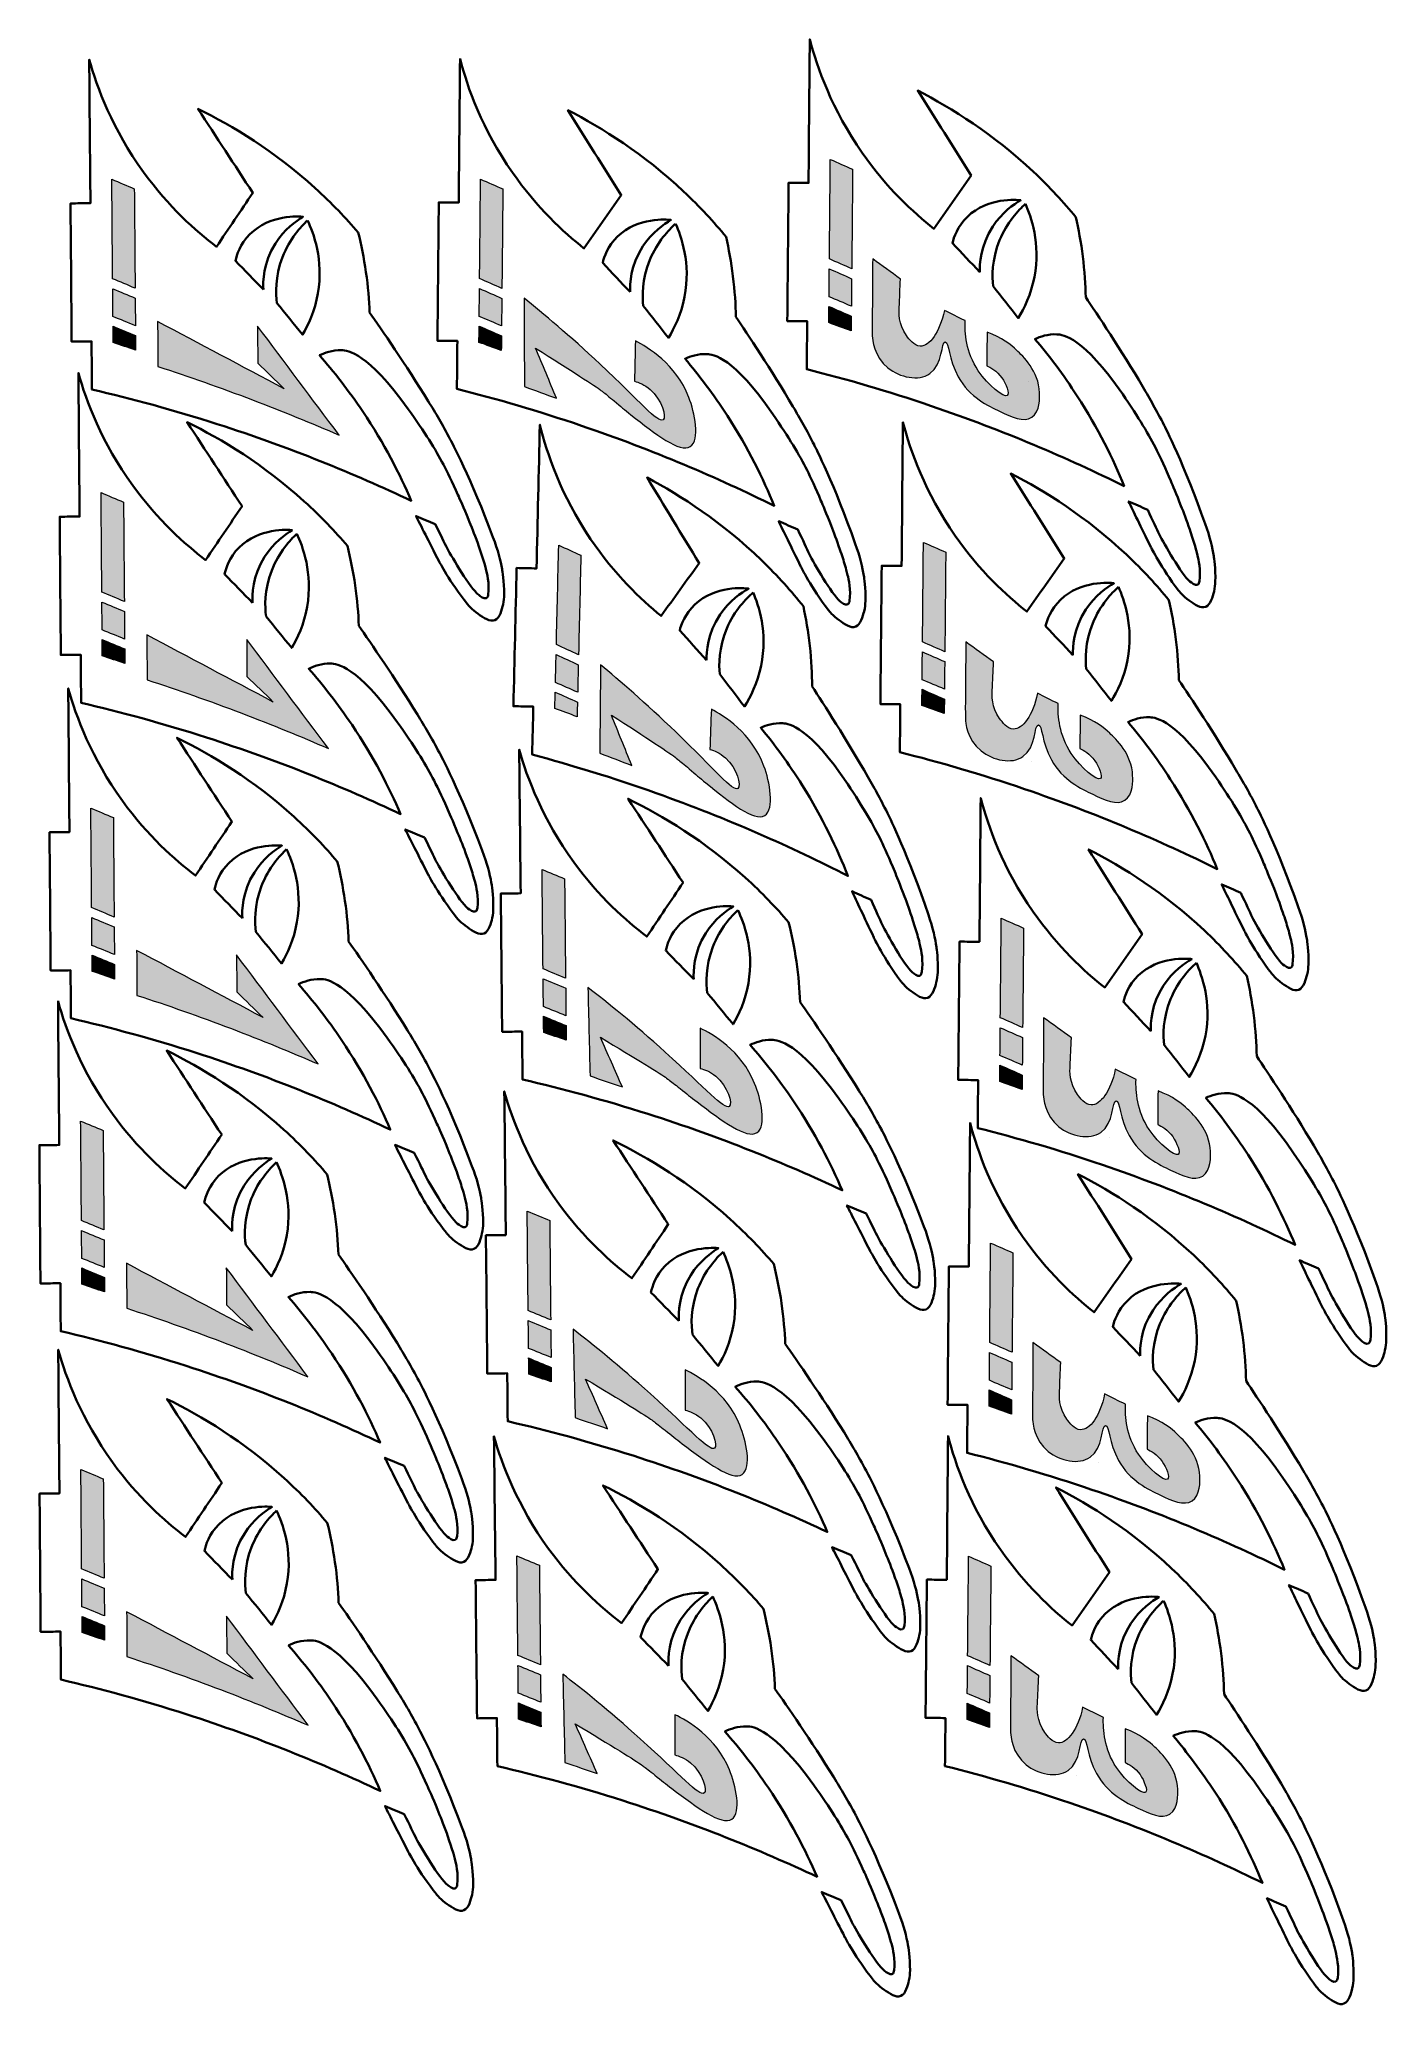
# Model space of a CAD drawing. Header units: centimetres. Extents: x 2.2 to 42.7, y -59.8 to -0.6.
import ezdxf

# ---------------------------------------------------------------- set-up
doc = ezdxf.new("R2010")
doc.units = ezdxf.units.CM
doc.header["$MEASUREMENT"] = 0
doc.layers.add('Camada 1', color=7, linetype='Continuous', lineweight=0)

msp = doc.modelspace()

# ---------------------------------------------------------------- hatches: boundary and pattern name
at = {"layer": 'Camada 1', "true_color": 0x000000, "transparency": 33554687}
h = msp.add_hatch(color=18, dxfattribs=at)
h.dxf.hatch_style = 2
edge = h.paths.add_edge_path()
edge.add_spline(control_points=[(26.661, -4.472), (26.437, -4.373), (26.212, -4.274), (25.988, -4.176), (25.979, -5.175), (25.969, -6.175), (25.96, -7.174), (26.184, -7.273), (26.409, -7.371), (26.633, -7.47), (26.642, -6.471), (26.652, -5.471), (26.661, -4.472)], knot_values=[0, 0, 0, 0, 1, 1, 1, 2, 2, 2, 3, 3, 3, 4, 4, 4, 4], degree=3, periodic=0)
h = msp.add_hatch(color=18, dxfattribs=at)
h.dxf.hatch_style = 2
edge = h.paths.add_edge_path()
edge.add_spline(control_points=[(5.018, -5.058), (4.792, -4.964), (4.566, -4.869), (4.34, -4.775), (4.348, -5.774), (4.356, -6.774), (4.364, -7.773), (4.59, -7.868), (4.816, -7.962), (5.042, -8.057), (5.034, -7.057), (5.026, -6.058), (5.018, -5.058)], knot_values=[0, 0, 0, 0, 1, 1, 1, 2, 2, 2, 3, 3, 3, 4, 4, 4, 4], degree=3, periodic=0)
h = msp.add_hatch(color=18, dxfattribs=at)
h.dxf.hatch_style = 2
edge = h.paths.add_edge_path()
edge.add_spline(control_points=[(16.122, -5.064), (15.898, -4.966), (15.674, -4.867), (15.449, -4.769), (15.44, -5.768), (15.43, -6.768), (15.42, -7.767), (15.644, -7.866), (15.869, -7.964), (16.093, -8.063), (16.103, -7.063), (16.113, -6.064), (16.122, -5.064)], knot_values=[0, 0, 0, 0, 1, 1, 1, 2, 2, 2, 3, 3, 3, 4, 4, 4, 4], degree=3, periodic=0)
h = msp.add_hatch(color=18, dxfattribs=at)
h.dxf.hatch_style = 2
edge = h.paths.add_edge_path()
edge.add_spline(control_points=[(26.63, -7.77), (26.406, -7.671), (26.181, -7.573), (25.957, -7.474), (25.954, -7.754), (25.952, -8.034), (25.949, -8.314), (26.174, -8.409), (26.398, -8.505), (26.622, -8.6), (26.625, -8.323), (26.627, -8.047), (26.63, -7.77)], knot_values=[0, 0, 0, 0, 1, 1, 1, 2, 2, 2, 3, 3, 3, 4, 4, 4, 4], degree=3, periodic=0)
h = msp.add_hatch(color=18, dxfattribs=at)
h.dxf.hatch_style = 2
edge = h.paths.add_edge_path()
edge.add_spline(control_points=[(31.6, -9.926), (31.789, -10.104), (32.268, -10.555), (32.292, -11.207), (32.298, -11.353), (32.313, -11.779), (32.057, -11.947), (31.812, -12.108), (31.459, -11.941), (31.088, -11.766), (30.757, -11.61), (30.18, -11.346), (29.842, -10.727), (29.547, -10.186), (29.571, -9.677), (29.453, -9.677), (29.318, -9.677), (29.392, -10.354), (28.987, -10.633), (28.648, -10.866), (28.082, -10.748), (27.724, -10.46), (27.292, -10.112), (27.257, -9.59), (27.252, -9.5), (27.252, -9.459), (27.252, -9.399), (27.251, -9.326), (27.248, -8.841), (27.257, -8.485), (27.258, -8.324), (27.261, -7.94), (27.263, -7.557), (27.264, -7.174), (27.543, -7.376), (27.822, -7.578), (28.1, -7.78), (28.088, -8.065), (28.076, -8.351), (28.064, -8.636), (28.052, -8.765), (28.035, -9.144), (28.284, -9.485), (28.363, -9.593), (28.511, -9.794), (28.695, -9.803), (28.973, -9.815), (29.29, -9.388), (29.423, -8.725), (29.632, -8.828), (29.84, -8.932), (30.048, -9.035), (30.036, -9.388), (30.073, -9.987), (30.443, -10.543), (30.734, -10.98), (31.218, -11.369), (31.321, -11.293), (31.395, -11.239), (31.282, -10.938), (31.155, -10.759), (31.004, -10.546), (30.809, -10.441), (30.702, -10.393), (30.705, -10.055), (30.708, -9.717), (30.711, -9.379), (31.15, -9.542), (31.438, -9.773), (31.6, -9.926)], knot_values=[0, 0, 0, 0, 1, 1, 1, 2, 2, 2, 3, 3, 3, 4, 4, 4, 5, 5, 5, 6, 6, 6, 7, 7, 7, 8, 8, 8, 9, 9, 9, 10, 10, 10, 11, 11, 11, 12, 12, 12, 13, 13, 13, 14, 14, 14, 15, 15, 15, 16, 16, 16, 17, 17, 17, 18, 18, 18, 19, 19, 19, 20, 20, 20, 21, 21, 21, 22, 22, 22, 23, 23, 23, 23], degree=3, periodic=0)
h = msp.add_hatch(color=18, dxfattribs=at)
h.dxf.hatch_style = 2
edge = h.paths.add_edge_path()
edge.add_spline(control_points=[(5.045, -8.357), (4.819, -8.262), (4.593, -8.168), (4.367, -8.073), (4.369, -8.353), (4.371, -8.633), (4.373, -8.913), (4.599, -9.004), (4.825, -9.096), (5.051, -9.187), (5.049, -8.91), (5.047, -8.634), (5.045, -8.357)], knot_values=[0, 0, 0, 0, 1, 1, 1, 2, 2, 2, 3, 3, 3, 4, 4, 4, 4], degree=3, periodic=0)
h = msp.add_hatch(color=18, dxfattribs=at)
h.dxf.hatch_style = 2
edge = h.paths.add_edge_path()
edge.add_spline(control_points=[(16.09, -8.363), (15.866, -8.264), (15.642, -8.165), (15.417, -8.067), (15.415, -8.347), (15.412, -8.627), (15.409, -8.907), (15.633, -9.002), (15.858, -9.098), (16.082, -9.193), (16.085, -8.916), (16.087, -8.639), (16.09, -8.363)], knot_values=[0, 0, 0, 0, 1, 1, 1, 2, 2, 2, 3, 3, 3, 4, 4, 4, 4], degree=3, periodic=0)
h = msp.add_hatch(color=18, dxfattribs=at)
h.dxf.hatch_style = 2
edge = h.paths.add_edge_path()
edge.add_spline(control_points=[(20.089, -10.86), (20.098, -10.456), (20.107, -10.052), (20.116, -9.647), (20.483, -9.835), (21.343, -10.343), (21.726, -11.347), (21.902, -11.809), (22.075, -12.636), (21.768, -12.831), (21.456, -13.031), (20.723, -12.454), (19.98, -11.872), (19.782, -11.718), (19.682, -11.626), (19.476, -11.456), (19.325, -11.331), (19.198, -11.231), (19.129, -11.177), (19.129, -11.177), (19.103, -11.156), (19.077, -11.136), (18.929, -11.02), (18.163, -10.526), (17.107, -9.865), (17.318, -10.368), (17.529, -10.872), (17.739, -11.375), (17.417, -11.257), (17.095, -11.14), (16.772, -11.023), (16.768, -10.135), (16.764, -9.247), (16.76, -8.359), (17.328, -8.815), (18.131, -9.485), (19.053, -10.35), (20.257, -11.481), (20.799, -12.13), (20.949, -12.024), (21.06, -11.946), (20.913, -11.418), (20.558, -11.107), (20.393, -10.964), (20.217, -10.895), (20.089, -10.86)], knot_values=[0, 0, 0, 0, 1, 1, 1, 2, 2, 2, 3, 3, 3, 4, 4, 4, 5, 5, 5, 6, 6, 6, 7, 7, 7, 8, 8, 8, 9, 9, 9, 10, 10, 10, 11, 11, 11, 12, 12, 12, 13, 13, 13, 14, 14, 14, 15, 15, 15, 15], degree=3, periodic=0)
h = msp.add_hatch(color=18, dxfattribs=at)
h.dxf.hatch_style = 2
edge = h.paths.add_edge_path()
edge.add_spline(control_points=[(26.619, -8.9), (26.395, -8.802), (26.171, -8.703), (25.946, -8.604), (25.945, -8.768), (25.943, -8.932), (25.942, -9.096), (26.166, -9.177), (26.391, -9.257), (26.615, -9.338), (26.617, -9.192), (26.618, -9.046), (26.619, -8.9)], knot_values=[0, 0, 0, 0, 1, 1, 1, 2, 2, 2, 3, 3, 3, 4, 4, 4, 4], degree=3, periodic=0)
h = msp.add_hatch(color=18, dxfattribs=at)
h.dxf.hatch_style = 2
edge = h.paths.add_edge_path()
edge.add_spline(control_points=[(5.054, -9.487), (4.828, -9.392), (4.602, -9.298), (4.376, -9.203), (4.377, -9.367), (4.378, -9.531), (4.38, -9.695), (4.605, -9.771), (4.831, -9.848), (5.057, -9.925), (5.056, -9.779), (5.055, -9.633), (5.054, -9.487)], knot_values=[0, 0, 0, 0, 1, 1, 1, 2, 2, 2, 3, 3, 3, 4, 4, 4, 4], degree=3, periodic=0)
h = msp.add_hatch(color=18, dxfattribs=at)
h.dxf.hatch_style = 2
edge = h.paths.add_edge_path()
edge.add_spline(control_points=[(8.738, -10.316), (8.735, -9.943), (8.732, -9.57), (8.729, -9.197), (9.549, -10.293), (10.369, -11.39), (11.189, -12.486), (10.361, -12.127), (9.491, -11.77), (8.578, -11.423), (7.599, -11.05), (6.647, -10.716), (5.731, -10.418), (5.727, -9.966), (5.723, -9.514), (5.72, -9.062), (6.991, -9.737), (8.261, -10.412), (9.532, -11.087), (9.267, -10.83), (9.003, -10.573), (8.738, -10.316)], knot_values=[0, 0, 0, 0, 1, 1, 1, 2, 2, 2, 3, 3, 3, 4, 4, 4, 5, 5, 5, 6, 6, 6, 7, 7, 7, 7], degree=3, periodic=0)
h = msp.add_hatch(color=18, dxfattribs=at)
h.dxf.hatch_style = 2
edge = h.paths.add_edge_path()
edge.add_spline(control_points=[(16.079, -9.493), (15.855, -9.394), (15.63, -9.296), (15.406, -9.197), (15.405, -9.361), (15.403, -9.525), (15.401, -9.689), (15.626, -9.769), (15.85, -9.85), (16.075, -9.931), (16.076, -9.785), (16.078, -9.639), (16.079, -9.493)], knot_values=[0, 0, 0, 0, 1, 1, 1, 2, 2, 2, 3, 3, 3, 4, 4, 4, 4], degree=3, periodic=0)
h = msp.add_hatch(color=18, dxfattribs=at)
h.dxf.hatch_style = 2
edge = h.paths.add_edge_path()
edge.add_spline(control_points=[(4.693, -14.504), (4.467, -14.409), (4.241, -14.314), (4.015, -14.22), (4.023, -15.219), (4.031, -16.219), (4.039, -17.218), (4.265, -17.313), (4.491, -17.407), (4.717, -17.502), (4.709, -16.503), (4.701, -15.503), (4.693, -14.504)], knot_values=[0, 0, 0, 0, 1, 1, 1, 2, 2, 2, 3, 3, 3, 4, 4, 4, 4], degree=3, periodic=0)
h = msp.add_hatch(color=18, dxfattribs=at)
h.dxf.hatch_style = 2
edge = h.paths.add_edge_path()
edge.add_spline(control_points=[(18.473, -16.109), (18.25, -16.007), (18.027, -15.905), (17.804, -15.803), (17.781, -16.803), (17.757, -17.802), (17.734, -18.801), (17.956, -18.903), (18.179, -19.005), (18.402, -19.106), (18.426, -18.107), (18.449, -17.108), (18.473, -16.109)], knot_values=[0, 0, 0, 0, 1, 1, 1, 2, 2, 2, 3, 3, 3, 4, 4, 4, 4], degree=3, periodic=0)
h = msp.add_hatch(color=18, dxfattribs=at)
h.dxf.hatch_style = 2
edge = h.paths.add_edge_path()
edge.add_spline(control_points=[(29.466, -16.015), (29.242, -15.917), (29.017, -15.818), (28.793, -15.72), (28.784, -16.719), (28.774, -17.719), (28.765, -18.718), (28.989, -18.817), (29.213, -18.915), (29.438, -19.014), (29.447, -18.014), (29.457, -17.015), (29.466, -16.015)], knot_values=[0, 0, 0, 0, 1, 1, 1, 2, 2, 2, 3, 3, 3, 4, 4, 4, 4], degree=3, periodic=0)
h = msp.add_hatch(color=18, dxfattribs=at)
h.dxf.hatch_style = 2
edge = h.paths.add_edge_path()
edge.add_spline(control_points=[(4.719, -17.802), (4.493, -17.707), (4.267, -17.613), (4.041, -17.518), (4.043, -17.798), (4.046, -18.078), (4.048, -18.358), (4.274, -18.449), (4.5, -18.541), (4.726, -18.632), (4.723, -18.355), (4.721, -18.079), (4.719, -17.802)], knot_values=[0, 0, 0, 0, 1, 1, 1, 2, 2, 2, 3, 3, 3, 4, 4, 4, 4], degree=3, periodic=0)
h = msp.add_hatch(color=18, dxfattribs=at)
h.dxf.hatch_style = 2
edge = h.paths.add_edge_path()
edge.add_spline(control_points=[(4.728, -18.932), (4.502, -18.838), (4.276, -18.743), (4.05, -18.648), (4.051, -18.812), (4.053, -18.976), (4.054, -19.14), (4.28, -19.217), (4.506, -19.293), (4.732, -19.37), (4.73, -19.224), (4.729, -19.078), (4.728, -18.932)], knot_values=[0, 0, 0, 0, 1, 1, 1, 2, 2, 2, 3, 3, 3, 4, 4, 4, 4], degree=3, periodic=0)
h = msp.add_hatch(color=18, dxfattribs=at)
h.dxf.hatch_style = 2
edge = h.paths.add_edge_path()
edge.add_spline(control_points=[(8.412, -19.762), (8.409, -19.388), (8.407, -19.015), (8.404, -18.642), (9.224, -19.738), (10.044, -20.835), (10.864, -21.931), (10.036, -21.572), (9.165, -21.215), (8.253, -20.868), (7.273, -20.495), (6.322, -20.161), (5.405, -19.863), (5.402, -19.411), (5.398, -18.959), (5.394, -18.508), (6.665, -19.182), (7.936, -19.857), (9.206, -20.532), (8.942, -20.275), (8.677, -20.018), (8.412, -19.762)], knot_values=[0, 0, 0, 0, 1, 1, 1, 2, 2, 2, 3, 3, 3, 4, 4, 4, 5, 5, 5, 6, 6, 6, 7, 7, 7, 7], degree=3, periodic=0)
h = msp.add_hatch(color=18, dxfattribs=at)
h.dxf.hatch_style = 2
edge = h.paths.add_edge_path()
edge.add_spline(control_points=[(34.405, -21.469), (34.594, -21.647), (35.073, -22.099), (35.097, -22.751), (35.102, -22.897), (35.118, -23.322), (34.862, -23.491), (34.617, -23.651), (34.264, -23.485), (33.893, -23.31), (33.562, -23.153), (32.985, -22.889), (32.647, -22.271), (32.352, -21.73), (32.376, -21.221), (32.257, -21.221), (32.123, -21.221), (32.197, -21.898), (31.792, -22.177), (31.453, -22.41), (30.887, -22.292), (30.529, -22.004), (30.097, -21.656), (30.062, -21.134), (30.057, -21.043), (30.057, -21.003), (30.056, -20.943), (30.056, -20.87), (30.053, -20.385), (30.062, -20.028), (30.063, -19.868), (30.065, -19.484), (30.067, -19.101), (30.069, -18.717), (30.348, -18.919), (30.627, -19.122), (30.905, -19.324), (30.893, -19.609), (30.881, -19.895), (30.869, -20.18), (30.857, -20.308), (30.839, -20.688), (31.089, -21.029), (31.168, -21.137), (31.315, -21.338), (31.5, -21.347), (31.777, -21.359), (32.095, -20.932), (32.228, -20.268), (32.437, -20.372), (32.645, -20.476), (32.853, -20.579), (32.841, -20.932), (32.878, -21.531), (33.248, -22.086), (33.539, -22.523), (34.023, -22.912), (34.126, -22.837), (34.2, -22.782), (34.087, -22.482), (33.96, -22.302), (33.809, -22.09), (33.614, -21.984), (33.506, -21.936), (33.51, -21.599), (33.513, -21.261), (33.516, -20.923), (33.954, -21.086), (34.243, -21.317), (34.405, -21.469)], knot_values=[0, 0, 0, 0, 1, 1, 1, 2, 2, 2, 3, 3, 3, 4, 4, 4, 5, 5, 5, 6, 6, 6, 7, 7, 7, 8, 8, 8, 9, 9, 9, 10, 10, 10, 11, 11, 11, 12, 12, 12, 13, 13, 13, 14, 14, 14, 15, 15, 15, 16, 16, 16, 17, 17, 17, 18, 18, 18, 19, 19, 19, 20, 20, 20, 21, 21, 21, 22, 22, 22, 23, 23, 23, 23], degree=3, periodic=0)
h = msp.add_hatch(color=18, dxfattribs=at)
h.dxf.hatch_style = 2
edge = h.paths.add_edge_path()
edge.add_spline(control_points=[(18.395, -19.406), (18.172, -19.304), (17.949, -19.203), (17.727, -19.101), (17.72, -19.381), (17.713, -19.661), (17.707, -19.941), (17.93, -20.039), (18.153, -20.138), (18.376, -20.236), (18.382, -19.96), (18.389, -19.683), (18.395, -19.406)], knot_values=[0, 0, 0, 0, 1, 1, 1, 2, 2, 2, 3, 3, 3, 4, 4, 4, 4], degree=3, periodic=0)
h = msp.add_hatch(color=18, dxfattribs=at)
h.dxf.hatch_style = 2
edge = h.paths.add_edge_path()
edge.add_spline(control_points=[(22.36, -21.958), (22.374, -21.554), (22.388, -21.15), (22.403, -20.746), (22.768, -20.939), (23.621, -21.458), (23.989, -22.467), (24.159, -22.932), (24.321, -23.761), (24.012, -23.952), (23.697, -24.147), (22.971, -23.561), (22.236, -22.969), (22.041, -22.811), (21.942, -22.718), (21.738, -22.545), (21.589, -22.419), (21.463, -22.317), (21.396, -22.262), (21.396, -22.262), (21.37, -22.241), (21.344, -22.22), (21.197, -22.102), (20.438, -21.597), (19.392, -20.923), (19.595, -21.428), (19.799, -21.934), (20.003, -22.44), (19.682, -22.319), (19.362, -22.197), (19.041, -22.075), (19.049, -21.187), (19.057, -20.299), (19.065, -19.411), (19.627, -19.875), (20.42, -20.557), (21.33, -21.434), (22.519, -22.581), (23.052, -23.237), (23.203, -23.134), (23.316, -23.057), (23.176, -22.527), (22.825, -22.212), (22.663, -22.066), (22.487, -21.995), (22.36, -21.958)], knot_values=[0, 0, 0, 0, 1, 1, 1, 2, 2, 2, 3, 3, 3, 4, 4, 4, 5, 5, 5, 6, 6, 6, 7, 7, 7, 8, 8, 8, 9, 9, 9, 10, 10, 10, 11, 11, 11, 12, 12, 12, 13, 13, 13, 14, 14, 14, 15, 15, 15, 15], degree=3, periodic=0)
h = msp.add_hatch(color=18, dxfattribs=at)
h.dxf.hatch_style = 2
edge = h.paths.add_edge_path()
edge.add_spline(control_points=[(29.435, -19.314), (29.211, -19.215), (28.986, -19.116), (28.762, -19.018), (28.759, -19.298), (28.757, -19.578), (28.754, -19.858), (28.978, -19.953), (29.203, -20.048), (29.427, -20.144), (29.43, -19.867), (29.432, -19.59), (29.435, -19.314)], knot_values=[0, 0, 0, 0, 1, 1, 1, 2, 2, 2, 3, 3, 3, 4, 4, 4, 4], degree=3, periodic=0)
h = msp.add_hatch(color=18, dxfattribs=at)
h.dxf.hatch_style = 2
edge = h.paths.add_edge_path()
edge.add_spline(control_points=[(29.424, -20.444), (29.2, -20.345), (28.976, -20.247), (28.751, -20.148), (28.75, -20.312), (28.748, -20.476), (28.747, -20.64), (28.971, -20.72), (29.196, -20.801), (29.42, -20.881), (29.421, -20.736), (29.423, -20.59), (29.424, -20.444)], knot_values=[0, 0, 0, 0, 1, 1, 1, 2, 2, 2, 3, 3, 3, 4, 4, 4, 4], degree=3, periodic=0)
h = msp.add_hatch(color=18, dxfattribs=at)
h.dxf.hatch_style = 2
edge = h.paths.add_edge_path()
edge.add_spline(control_points=[(18.369, -20.536), (18.146, -20.434), (17.923, -20.333), (17.7, -20.231), (17.696, -20.395), (17.692, -20.559), (17.688, -20.723), (17.912, -20.806), (18.135, -20.89), (18.358, -20.974), (18.362, -20.828), (18.365, -20.682), (18.369, -20.536)], knot_values=[0, 0, 0, 0, 1, 1, 1, 2, 2, 2, 3, 3, 3, 4, 4, 4, 4], degree=3, periodic=0)
h = msp.add_hatch(color=18, dxfattribs=at)
h.dxf.hatch_style = 2
edge = h.paths.add_edge_path()
edge.add_spline(control_points=[(4.386, -24.013), (4.16, -23.919), (3.934, -23.824), (3.708, -23.729), (3.716, -24.729), (3.724, -25.728), (3.732, -26.728), (3.958, -26.823), (4.184, -26.917), (4.41, -27.012), (4.402, -26.012), (4.394, -25.013), (4.386, -24.013)], knot_values=[0, 0, 0, 0, 1, 1, 1, 2, 2, 2, 3, 3, 3, 4, 4, 4, 4], degree=3, periodic=0)
h = msp.add_hatch(color=18, dxfattribs=at)
h.dxf.hatch_style = 2
edge = h.paths.add_edge_path()
edge.add_spline(control_points=[(17.981, -25.857), (17.754, -25.763), (17.528, -25.669), (17.302, -25.575), (17.312, -26.574), (17.322, -27.574), (17.332, -28.573), (17.558, -28.667), (17.785, -28.762), (18.011, -28.856), (18.001, -27.856), (17.991, -26.857), (17.981, -25.857)], knot_values=[0, 0, 0, 0, 1, 1, 1, 2, 2, 2, 3, 3, 3, 4, 4, 4, 4], degree=3, periodic=0)
h = msp.add_hatch(color=18, dxfattribs=at)
h.dxf.hatch_style = 2
edge = h.paths.add_edge_path()
edge.add_spline(control_points=[(4.412, -27.312), (4.186, -27.217), (3.96, -27.122), (3.734, -27.028), (3.737, -27.308), (3.739, -27.588), (3.741, -27.867), (3.967, -27.959), (4.193, -28.05), (4.419, -28.142), (4.417, -27.865), (4.414, -27.588), (4.412, -27.312)], knot_values=[0, 0, 0, 0, 1, 1, 1, 2, 2, 2, 3, 3, 3, 4, 4, 4, 4], degree=3, periodic=0)
h = msp.add_hatch(color=18, dxfattribs=at)
h.dxf.hatch_style = 2
edge = h.paths.add_edge_path()
edge.add_spline(control_points=[(31.811, -27.345), (31.587, -27.247), (31.363, -27.148), (31.138, -27.049), (31.129, -28.049), (31.12, -29.048), (31.11, -30.048), (31.335, -30.147), (31.559, -30.245), (31.783, -30.344), (31.793, -29.344), (31.802, -28.345), (31.811, -27.345)], knot_values=[0, 0, 0, 0, 1, 1, 1, 2, 2, 2, 3, 3, 3, 4, 4, 4, 4], degree=3, periodic=0)
h = msp.add_hatch(color=18, dxfattribs=at)
h.dxf.hatch_style = 2
edge = h.paths.add_edge_path()
edge.add_spline(control_points=[(4.421, -28.442), (4.195, -28.347), (3.969, -28.253), (3.743, -28.158), (3.745, -28.322), (3.746, -28.486), (3.747, -28.65), (3.973, -28.726), (4.199, -28.803), (4.425, -28.88), (4.424, -28.734), (4.422, -28.588), (4.421, -28.442)], knot_values=[0, 0, 0, 0, 1, 1, 1, 2, 2, 2, 3, 3, 3, 4, 4, 4, 4], degree=3, periodic=0)
h = msp.add_hatch(color=18, dxfattribs=at)
h.dxf.hatch_style = 2
edge = h.paths.add_edge_path()
edge.add_spline(control_points=[(8.106, -29.271), (8.103, -28.898), (8.1, -28.525), (8.097, -28.152), (8.917, -29.248), (9.737, -30.345), (10.557, -31.441), (9.729, -31.081), (8.859, -30.725), (7.946, -30.377), (6.966, -30.004), (6.015, -29.671), (5.098, -29.373), (5.095, -28.921), (5.091, -28.469), (5.088, -28.017), (6.358, -28.692), (7.629, -29.367), (8.9, -30.042), (8.635, -29.785), (8.37, -29.528), (8.106, -29.271)], knot_values=[0, 0, 0, 0, 1, 1, 1, 2, 2, 2, 3, 3, 3, 4, 4, 4, 5, 5, 5, 6, 6, 6, 7, 7, 7, 7], degree=3, periodic=0)
h = msp.add_hatch(color=18, dxfattribs=at)
h.dxf.hatch_style = 2
edge = h.paths.add_edge_path()
edge.add_spline(control_points=[(18.014, -29.156), (17.788, -29.061), (17.561, -28.967), (17.335, -28.873), (17.338, -29.153), (17.341, -29.433), (17.344, -29.713), (17.57, -29.804), (17.796, -29.895), (18.022, -29.986), (18.019, -29.709), (18.017, -29.432), (18.014, -29.156)], knot_values=[0, 0, 0, 0, 1, 1, 1, 2, 2, 2, 3, 3, 3, 4, 4, 4, 4], degree=3, periodic=0)
h = msp.add_hatch(color=18, dxfattribs=at)
h.dxf.hatch_style = 2
edge = h.paths.add_edge_path()
edge.add_spline(control_points=[(22.062, -31.573), (22.063, -31.169), (22.063, -30.764), (22.064, -30.36), (22.435, -30.541), (23.305, -31.031), (23.708, -32.028), (23.893, -32.486), (24.082, -33.309), (23.78, -33.511), (23.471, -33.716), (22.727, -33.154), (21.972, -32.587), (21.772, -32.437), (21.669, -32.347), (21.46, -32.181), (21.307, -32.059), (21.178, -31.961), (21.108, -31.909), (21.108, -31.909), (21.082, -31.889), (21.055, -31.869), (20.905, -31.756), (20.129, -31.277), (19.06, -30.638), (19.281, -31.137), (19.502, -31.635), (19.722, -32.134), (19.398, -32.023), (19.073, -31.912), (18.749, -31.801), (18.727, -30.914), (18.705, -30.026), (18.684, -29.138), (19.261, -29.583), (20.076, -30.238), (21.015, -31.084), (22.242, -32.191), (22.796, -32.828), (22.944, -32.72), (23.054, -32.639), (22.897, -32.114), (22.535, -31.811), (22.368, -31.671), (22.19, -31.605), (22.062, -31.573)], knot_values=[0, 0, 0, 0, 1, 1, 1, 2, 2, 2, 3, 3, 3, 4, 4, 4, 5, 5, 5, 6, 6, 6, 7, 7, 7, 8, 8, 8, 9, 9, 9, 10, 10, 10, 11, 11, 11, 12, 12, 12, 13, 13, 13, 14, 14, 14, 15, 15, 15, 15], degree=3, periodic=0)
h = msp.add_hatch(color=18, dxfattribs=at)
h.dxf.hatch_style = 2
edge = h.paths.add_edge_path()
edge.add_spline(control_points=[(18.025, -30.286), (17.799, -30.192), (17.573, -30.097), (17.347, -30.003), (17.348, -30.167), (17.35, -30.331), (17.352, -30.495), (17.578, -30.571), (17.804, -30.647), (18.03, -30.723), (18.028, -30.578), (18.027, -30.432), (18.025, -30.286)], knot_values=[0, 0, 0, 0, 1, 1, 1, 2, 2, 2, 3, 3, 3, 4, 4, 4, 4], degree=3, periodic=0)
h = msp.add_hatch(color=18, dxfattribs=at)
h.dxf.hatch_style = 2
edge = h.paths.add_edge_path()
edge.add_spline(control_points=[(36.751, -32.799), (36.939, -32.977), (37.419, -33.428), (37.443, -34.081), (37.448, -34.227), (37.463, -34.652), (37.207, -34.82), (36.962, -34.981), (36.61, -34.815), (36.239, -34.64), (35.907, -34.483), (35.33, -34.219), (34.993, -33.601), (34.697, -33.06), (34.722, -32.551), (34.603, -32.551), (34.468, -32.55), (34.542, -33.228), (34.137, -33.507), (33.799, -33.74), (33.232, -33.621), (32.875, -33.334), (32.443, -32.986), (32.407, -32.464), (32.403, -32.373), (32.402, -32.333), (32.402, -32.273), (32.401, -32.199), (32.399, -31.714), (32.407, -31.358), (32.408, -31.197), (32.411, -30.814), (32.413, -30.43), (32.415, -30.047), (32.693, -30.249), (32.972, -30.451), (33.251, -30.654), (33.239, -30.939), (33.226, -31.224), (33.214, -31.51), (33.202, -31.638), (33.185, -32.018), (33.435, -32.359), (33.513, -32.466), (33.661, -32.668), (33.845, -32.676), (34.123, -32.689), (34.44, -32.262), (34.574, -31.598), (34.782, -31.702), (34.99, -31.805), (35.199, -31.909), (35.186, -32.262), (35.223, -32.861), (35.594, -33.416), (35.885, -33.853), (36.368, -34.242), (36.471, -34.167), (36.545, -34.112), (36.432, -33.812), (36.305, -33.632), (36.155, -33.42), (35.96, -33.314), (35.852, -33.266), (35.855, -32.928), (35.858, -32.591), (35.861, -32.253), (36.3, -32.415), (36.589, -32.647), (36.751, -32.799)], knot_values=[0, 0, 0, 0, 1, 1, 1, 2, 2, 2, 3, 3, 3, 4, 4, 4, 5, 5, 5, 6, 6, 6, 7, 7, 7, 8, 8, 8, 9, 9, 9, 10, 10, 10, 11, 11, 11, 12, 12, 12, 13, 13, 13, 14, 14, 14, 15, 15, 15, 16, 16, 16, 17, 17, 17, 18, 18, 18, 19, 19, 19, 20, 20, 20, 21, 21, 21, 22, 22, 22, 23, 23, 23, 23], degree=3, periodic=0)
h = msp.add_hatch(color=18, dxfattribs=at)
h.dxf.hatch_style = 2
edge = h.paths.add_edge_path()
edge.add_spline(control_points=[(31.78, -30.643), (31.556, -30.545), (31.332, -30.446), (31.107, -30.348), (31.105, -30.628), (31.102, -30.908), (31.1, -31.188), (31.324, -31.283), (31.548, -31.378), (31.773, -31.474), (31.775, -31.197), (31.778, -30.92), (31.78, -30.643)], knot_values=[0, 0, 0, 0, 1, 1, 1, 2, 2, 2, 3, 3, 3, 4, 4, 4, 4], degree=3, periodic=0)
h = msp.add_hatch(color=18, dxfattribs=at)
h.dxf.hatch_style = 2
edge = h.paths.add_edge_path()
edge.add_spline(control_points=[(31.77, -31.774), (31.545, -31.675), (31.321, -31.577), (31.097, -31.478), (31.095, -31.642), (31.094, -31.806), (31.092, -31.97), (31.317, -32.05), (31.541, -32.131), (31.766, -32.211), (31.767, -32.065), (31.768, -31.92), (31.77, -31.774)], knot_values=[0, 0, 0, 0, 1, 1, 1, 2, 2, 2, 3, 3, 3, 4, 4, 4, 4], degree=3, periodic=0)
h = msp.add_hatch(color=18, dxfattribs=at)
h.dxf.hatch_style = 2
edge = h.paths.add_edge_path()
edge.add_spline(control_points=[(4.079, -33.446), (3.853, -33.352), (3.627, -33.257), (3.401, -33.162), (3.409, -34.162), (3.417, -35.161), (3.425, -36.161), (3.651, -36.255), (3.877, -36.35), (4.103, -36.445), (4.095, -35.445), (4.087, -34.446), (4.079, -33.446)], knot_values=[0, 0, 0, 0, 1, 1, 1, 2, 2, 2, 3, 3, 3, 4, 4, 4, 4], degree=3, periodic=0)
h = msp.add_hatch(color=18, dxfattribs=at)
h.dxf.hatch_style = 2
edge = h.paths.add_edge_path()
edge.add_spline(control_points=[(17.533, -36.158), (17.307, -36.064), (17.08, -35.97), (16.854, -35.876), (16.864, -36.875), (16.874, -37.875), (16.884, -38.874), (17.111, -38.968), (17.337, -39.062), (17.563, -39.157), (17.553, -38.157), (17.543, -37.158), (17.533, -36.158)], knot_values=[0, 0, 0, 0, 1, 1, 1, 2, 2, 2, 3, 3, 3, 4, 4, 4, 4], degree=3, periodic=0)
h = msp.add_hatch(color=18, dxfattribs=at)
h.dxf.hatch_style = 2
edge = h.paths.add_edge_path()
edge.add_spline(control_points=[(4.106, -36.745), (3.88, -36.65), (3.654, -36.555), (3.428, -36.461), (3.43, -36.741), (3.432, -37.021), (3.434, -37.3), (3.66, -37.392), (3.886, -37.483), (4.112, -37.575), (4.11, -37.298), (4.108, -37.021), (4.106, -36.745)], knot_values=[0, 0, 0, 0, 1, 1, 1, 2, 2, 2, 3, 3, 3, 4, 4, 4, 4], degree=3, periodic=0)
h = msp.add_hatch(color=18, dxfattribs=at)
h.dxf.hatch_style = 2
edge = h.paths.add_edge_path()
edge.add_spline(control_points=[(31.491, -37.135), (31.266, -37.036), (31.042, -36.938), (30.818, -36.839), (30.808, -37.839), (30.799, -38.838), (30.79, -39.838), (31.014, -39.936), (31.238, -40.035), (31.463, -40.133), (31.472, -39.134), (31.481, -38.134), (31.491, -37.135)], knot_values=[0, 0, 0, 0, 1, 1, 1, 2, 2, 2, 3, 3, 3, 4, 4, 4, 4], degree=3, periodic=0)
h = msp.add_hatch(color=18, dxfattribs=at)
h.dxf.hatch_style = 2
edge = h.paths.add_edge_path()
edge.add_spline(control_points=[(4.115, -37.875), (3.889, -37.78), (3.663, -37.686), (3.437, -37.591), (3.438, -37.755), (3.439, -37.919), (3.441, -38.083), (3.666, -38.159), (3.892, -38.236), (4.118, -38.312), (4.117, -38.167), (4.116, -38.021), (4.115, -37.875)], knot_values=[0, 0, 0, 0, 1, 1, 1, 2, 2, 2, 3, 3, 3, 4, 4, 4, 4], degree=3, periodic=0)
h = msp.add_hatch(color=18, dxfattribs=at)
h.dxf.hatch_style = 2
edge = h.paths.add_edge_path()
edge.add_spline(control_points=[(7.799, -38.704), (7.796, -38.331), (7.793, -37.958), (7.79, -37.585), (8.61, -38.681), (9.43, -39.778), (10.25, -40.874), (9.422, -40.514), (8.552, -40.158), (7.639, -39.81), (6.659, -39.437), (5.708, -39.104), (4.792, -38.806), (4.788, -38.354), (4.784, -37.902), (4.781, -37.45), (6.051, -38.125), (7.322, -38.8), (8.593, -39.475), (8.328, -39.218), (8.064, -38.961), (7.799, -38.704)], knot_values=[0, 0, 0, 0, 1, 1, 1, 2, 2, 2, 3, 3, 3, 4, 4, 4, 5, 5, 5, 6, 6, 6, 7, 7, 7, 7], degree=3, periodic=0)
h = msp.add_hatch(color=18, dxfattribs=at)
h.dxf.hatch_style = 2
edge = h.paths.add_edge_path()
edge.add_spline(control_points=[(17.566, -39.456), (17.34, -39.362), (17.114, -39.268), (16.887, -39.174), (16.89, -39.454), (16.893, -39.734), (16.896, -40.014), (17.122, -40.105), (17.348, -40.196), (17.574, -40.287), (17.572, -40.01), (17.569, -39.733), (17.566, -39.456)], knot_values=[0, 0, 0, 0, 1, 1, 1, 2, 2, 2, 3, 3, 3, 4, 4, 4, 4], degree=3, periodic=0)
h = msp.add_hatch(color=18, dxfattribs=at)
h.dxf.hatch_style = 2
edge = h.paths.add_edge_path()
edge.add_spline(control_points=[(21.614, -41.874), (21.615, -41.47), (21.615, -41.065), (21.616, -40.661), (21.987, -40.842), (22.858, -41.332), (23.26, -42.328), (23.445, -42.787), (23.635, -43.61), (23.332, -43.812), (23.023, -44.017), (22.279, -43.455), (21.524, -42.888), (21.324, -42.737), (21.221, -42.647), (21.012, -42.482), (20.859, -42.36), (20.73, -42.262), (20.661, -42.21), (20.661, -42.21), (20.634, -42.19), (20.607, -42.17), (20.457, -42.057), (19.682, -41.578), (18.613, -40.939), (18.833, -41.437), (19.054, -41.936), (19.275, -42.435), (18.95, -42.324), (18.625, -42.213), (18.301, -42.102), (18.279, -41.215), (18.258, -40.327), (18.236, -39.439), (18.813, -39.884), (19.628, -40.538), (20.567, -41.385), (21.794, -42.491), (22.348, -43.129), (22.496, -43.021), (22.606, -42.94), (22.449, -42.415), (22.087, -42.112), (21.92, -41.971), (21.742, -41.906), (21.614, -41.874)], knot_values=[0, 0, 0, 0, 1, 1, 1, 2, 2, 2, 3, 3, 3, 4, 4, 4, 5, 5, 5, 6, 6, 6, 7, 7, 7, 8, 8, 8, 9, 9, 9, 10, 10, 10, 11, 11, 11, 12, 12, 12, 13, 13, 13, 14, 14, 14, 15, 15, 15, 15], degree=3, periodic=0)
h = msp.add_hatch(color=18, dxfattribs=at)
h.dxf.hatch_style = 2
edge = h.paths.add_edge_path()
edge.add_spline(control_points=[(17.577, -40.587), (17.351, -40.492), (17.125, -40.398), (16.899, -40.304), (16.9, -40.468), (16.902, -40.632), (16.904, -40.796), (17.13, -40.872), (17.356, -40.948), (17.582, -41.024), (17.58, -40.878), (17.579, -40.732), (17.577, -40.587)], knot_values=[0, 0, 0, 0, 1, 1, 1, 2, 2, 2, 3, 3, 3, 4, 4, 4, 4], degree=3, periodic=0)
h = msp.add_hatch(color=18, dxfattribs=at)
h.dxf.hatch_style = 2
edge = h.paths.add_edge_path()
edge.add_spline(control_points=[(31.46, -40.433), (31.235, -40.335), (31.011, -40.236), (30.787, -40.138), (30.784, -40.418), (30.782, -40.697), (30.779, -40.977), (31.003, -41.073), (31.228, -41.168), (31.452, -41.264), (31.454, -40.987), (31.457, -40.71), (31.46, -40.433)], knot_values=[0, 0, 0, 0, 1, 1, 1, 2, 2, 2, 3, 3, 3, 4, 4, 4, 4], degree=3, periodic=0)
h = msp.add_hatch(color=18, dxfattribs=at)
h.dxf.hatch_style = 2
edge = h.paths.add_edge_path()
edge.add_spline(control_points=[(36.43, -42.589), (36.619, -42.767), (37.098, -43.218), (37.122, -43.87), (37.127, -44.017), (37.143, -44.442), (36.887, -44.61), (36.642, -44.771), (36.289, -44.605), (35.918, -44.43), (35.587, -44.273), (35.01, -44.009), (34.672, -43.39), (34.376, -42.849), (34.401, -42.341), (34.282, -42.341), (34.148, -42.34), (34.222, -43.018), (33.817, -43.297), (33.478, -43.53), (32.912, -43.411), (32.554, -43.123), (32.122, -42.776), (32.087, -42.254), (32.082, -42.163), (32.082, -42.123), (32.081, -42.063), (32.081, -41.989), (32.078, -41.504), (32.087, -41.148), (32.088, -40.987), (32.09, -40.604), (32.092, -40.22), (32.094, -39.837), (32.373, -40.039), (32.651, -40.241), (32.93, -40.443), (32.918, -40.729), (32.906, -41.014), (32.894, -41.3), (32.882, -41.428), (32.864, -41.807), (33.114, -42.148), (33.193, -42.256), (33.34, -42.458), (33.525, -42.466), (33.802, -42.479), (34.12, -42.052), (34.253, -41.388), (34.461, -41.492), (34.67, -41.595), (34.878, -41.699), (34.866, -42.052), (34.903, -42.651), (35.273, -43.206), (35.564, -43.643), (36.047, -44.032), (36.151, -43.956), (36.225, -43.902), (36.112, -43.602), (35.984, -43.422), (35.834, -43.21), (35.639, -43.104), (35.531, -43.056), (35.534, -42.718), (35.538, -42.381), (35.541, -42.043), (35.979, -42.205), (36.268, -42.437), (36.43, -42.589)], knot_values=[0, 0, 0, 0, 1, 1, 1, 2, 2, 2, 3, 3, 3, 4, 4, 4, 5, 5, 5, 6, 6, 6, 7, 7, 7, 8, 8, 8, 9, 9, 9, 10, 10, 10, 11, 11, 11, 12, 12, 12, 13, 13, 13, 14, 14, 14, 15, 15, 15, 16, 16, 16, 17, 17, 17, 18, 18, 18, 19, 19, 19, 20, 20, 20, 21, 21, 21, 22, 22, 22, 23, 23, 23, 23], degree=3, periodic=0)
h = msp.add_hatch(color=18, dxfattribs=at)
h.dxf.hatch_style = 2
edge = h.paths.add_edge_path()
edge.add_spline(control_points=[(31.449, -41.563), (31.225, -41.465), (31, -41.366), (30.776, -41.268), (30.775, -41.432), (30.773, -41.596), (30.772, -41.759), (30.996, -41.84), (31.22, -41.921), (31.445, -42.001), (31.446, -41.855), (31.448, -41.709), (31.449, -41.563)], knot_values=[0, 0, 0, 0, 1, 1, 1, 2, 2, 2, 3, 3, 3, 4, 4, 4, 4], degree=3, periodic=0)
h = msp.add_hatch(color=18, dxfattribs=at)
h.dxf.hatch_style = 2
edge = h.paths.add_edge_path()
edge.add_spline(control_points=[(4.084, -43.947), (3.858, -43.852), (3.632, -43.758), (3.407, -43.663), (3.415, -44.662), (3.423, -45.662), (3.431, -46.661), (3.657, -46.756), (3.882, -46.851), (4.108, -46.945), (4.1, -45.946), (4.092, -44.946), (4.084, -43.947)], knot_values=[0, 0, 0, 0, 1, 1, 1, 2, 2, 2, 3, 3, 3, 4, 4, 4, 4], degree=3, periodic=0)
h = msp.add_hatch(color=18, dxfattribs=at)
h.dxf.hatch_style = 2
edge = h.paths.add_edge_path()
edge.add_spline(control_points=[(17.223, -46.553), (16.996, -46.459), (16.77, -46.365), (16.544, -46.27), (16.554, -47.27), (16.564, -48.269), (16.574, -49.269), (16.8, -49.363), (17.027, -49.457), (17.253, -49.551), (17.243, -48.552), (17.233, -47.552), (17.223, -46.553)], knot_values=[0, 0, 0, 0, 1, 1, 1, 2, 2, 2, 3, 3, 3, 4, 4, 4, 4], degree=3, periodic=0)
h = msp.add_hatch(color=18, dxfattribs=at)
h.dxf.hatch_style = 2
edge = h.paths.add_edge_path()
edge.add_spline(control_points=[(30.826, -46.575), (30.602, -46.477), (30.378, -46.378), (30.154, -46.28), (30.144, -47.279), (30.135, -48.279), (30.125, -49.278), (30.35, -49.377), (30.574, -49.475), (30.798, -49.574), (30.808, -48.574), (30.817, -47.575), (30.826, -46.575)], knot_values=[0, 0, 0, 0, 1, 1, 1, 2, 2, 2, 3, 3, 3, 4, 4, 4, 4], degree=3, periodic=0)
h = msp.add_hatch(color=18, dxfattribs=at)
h.dxf.hatch_style = 2
edge = h.paths.add_edge_path()
edge.add_spline(control_points=[(4.111, -47.245), (3.885, -47.151), (3.659, -47.056), (3.433, -46.961), (3.435, -47.241), (3.437, -47.521), (3.44, -47.801), (3.666, -47.892), (3.892, -47.984), (4.118, -48.075), (4.115, -47.799), (4.113, -47.522), (4.111, -47.245)], knot_values=[0, 0, 0, 0, 1, 1, 1, 2, 2, 2, 3, 3, 3, 4, 4, 4, 4], degree=3, periodic=0)
h = msp.add_hatch(color=18, dxfattribs=at)
h.dxf.hatch_style = 2
edge = h.paths.add_edge_path()
edge.add_spline(control_points=[(7.804, -49.205), (7.801, -48.832), (7.798, -48.458), (7.795, -48.085), (8.615, -49.182), (9.435, -50.278), (10.256, -51.375), (9.428, -51.015), (8.557, -50.658), (7.645, -50.311), (6.665, -49.938), (5.714, -49.605), (4.797, -49.306), (4.793, -48.854), (4.79, -48.403), (4.786, -47.951), (6.057, -48.626), (7.327, -49.3), (8.598, -49.975), (8.334, -49.718), (8.069, -49.462), (7.804, -49.205)], knot_values=[0, 0, 0, 0, 1, 1, 1, 2, 2, 2, 3, 3, 3, 4, 4, 4, 5, 5, 5, 6, 6, 6, 7, 7, 7, 7], degree=3, periodic=0)
h = msp.add_hatch(color=18, dxfattribs=at)
h.dxf.hatch_style = 2
edge = h.paths.add_edge_path()
edge.add_spline(control_points=[(4.12, -48.375), (3.894, -48.281), (3.668, -48.186), (3.442, -48.092), (3.443, -48.255), (3.445, -48.419), (3.446, -48.583), (3.672, -48.66), (3.898, -48.736), (4.123, -48.813), (4.122, -48.667), (4.121, -48.521), (4.12, -48.375)], knot_values=[0, 0, 0, 0, 1, 1, 1, 2, 2, 2, 3, 3, 3, 4, 4, 4, 4], degree=3, periodic=0)
h = msp.add_hatch(color=18, dxfattribs=at)
h.dxf.hatch_style = 2
edge = h.paths.add_edge_path()
edge.add_spline(control_points=[(17.256, -49.851), (17.03, -49.757), (16.803, -49.663), (16.577, -49.569), (16.58, -49.849), (16.583, -50.128), (16.586, -50.408), (16.812, -50.499), (17.038, -50.59), (17.264, -50.681), (17.261, -50.405), (17.258, -50.128), (17.256, -49.851)], knot_values=[0, 0, 0, 0, 1, 1, 1, 2, 2, 2, 3, 3, 3, 4, 4, 4, 4], degree=3, periodic=0)
h = msp.add_hatch(color=18, dxfattribs=at)
h.dxf.hatch_style = 2
edge = h.paths.add_edge_path()
edge.add_spline(control_points=[(30.795, -49.874), (30.571, -49.775), (30.347, -49.677), (30.122, -49.578), (30.12, -49.858), (30.117, -50.138), (30.115, -50.418), (30.339, -50.513), (30.563, -50.609), (30.788, -50.704), (30.79, -50.427), (30.793, -50.151), (30.795, -49.874)], knot_values=[0, 0, 0, 0, 1, 1, 1, 2, 2, 2, 3, 3, 3, 4, 4, 4, 4], degree=3, periodic=0)
h = msp.add_hatch(color=18, dxfattribs=at)
h.dxf.hatch_style = 2
edge = h.paths.add_edge_path()
edge.add_spline(control_points=[(35.766, -52.03), (35.954, -52.207), (36.434, -52.659), (36.458, -53.311), (36.463, -53.457), (36.478, -53.883), (36.222, -54.051), (35.977, -54.212), (35.625, -54.045), (35.254, -53.87), (34.922, -53.714), (34.345, -53.449), (34.008, -52.831), (33.712, -52.29), (33.737, -51.781), (33.618, -51.781), (33.483, -51.781), (33.557, -52.458), (33.152, -52.737), (32.814, -52.97), (32.247, -52.852), (31.89, -52.564), (31.458, -52.216), (31.422, -51.694), (31.418, -51.604), (31.417, -51.563), (31.417, -51.503), (31.416, -51.43), (31.414, -50.945), (31.422, -50.589), (31.423, -50.428), (31.426, -50.044), (31.428, -49.661), (31.43, -49.277), (31.708, -49.48), (31.987, -49.682), (32.266, -49.884), (32.254, -50.169), (32.241, -50.455), (32.229, -50.74), (32.217, -50.869), (32.2, -51.248), (32.45, -51.589), (32.528, -51.697), (32.676, -51.898), (32.86, -51.907), (33.138, -51.919), (33.455, -51.492), (33.589, -50.829), (33.797, -50.932), (34.005, -51.036), (34.214, -51.139), (34.202, -51.492), (34.238, -52.091), (34.609, -52.647), (34.9, -53.084), (35.383, -53.473), (35.486, -53.397), (35.56, -53.343), (35.447, -53.042), (35.32, -52.863), (35.17, -52.65), (34.975, -52.545), (34.867, -52.497), (34.87, -52.159), (34.873, -51.821), (34.876, -51.483), (35.315, -51.646), (35.604, -51.877), (35.766, -52.03)], knot_values=[0, 0, 0, 0, 1, 1, 1, 2, 2, 2, 3, 3, 3, 4, 4, 4, 5, 5, 5, 6, 6, 6, 7, 7, 7, 8, 8, 8, 9, 9, 9, 10, 10, 10, 11, 11, 11, 12, 12, 12, 13, 13, 13, 14, 14, 14, 15, 15, 15, 16, 16, 16, 17, 17, 17, 18, 18, 18, 19, 19, 19, 20, 20, 20, 21, 21, 21, 22, 22, 22, 23, 23, 23, 23], degree=3, periodic=0)
h = msp.add_hatch(color=18, dxfattribs=at)
h.dxf.hatch_style = 2
edge = h.paths.add_edge_path()
edge.add_spline(control_points=[(21.304, -52.269), (21.304, -51.864), (21.305, -51.46), (21.306, -51.056), (21.677, -51.236), (22.547, -51.727), (22.949, -52.723), (23.134, -53.181), (23.324, -54.005), (23.021, -54.207), (22.713, -54.412), (21.968, -53.85), (21.214, -53.283), (21.014, -53.132), (20.911, -53.042), (20.702, -52.876), (20.549, -52.755), (20.42, -52.657), (20.35, -52.605), (20.35, -52.605), (20.323, -52.584), (20.297, -52.565), (20.147, -52.452), (19.371, -51.973), (18.302, -51.333), (18.523, -51.832), (18.744, -52.331), (18.964, -52.83), (18.64, -52.719), (18.315, -52.608), (17.991, -52.497), (17.969, -51.609), (17.947, -50.722), (17.926, -49.834), (18.502, -50.278), (19.318, -50.933), (20.257, -51.78), (21.484, -52.886), (22.038, -53.524), (22.186, -53.416), (22.296, -53.335), (22.138, -52.81), (21.777, -52.507), (21.61, -52.366), (21.432, -52.301), (21.304, -52.269)], knot_values=[0, 0, 0, 0, 1, 1, 1, 2, 2, 2, 3, 3, 3, 4, 4, 4, 5, 5, 5, 6, 6, 6, 7, 7, 7, 8, 8, 8, 9, 9, 9, 10, 10, 10, 11, 11, 11, 12, 12, 12, 13, 13, 13, 14, 14, 14, 15, 15, 15, 15], degree=3, periodic=0)
h = msp.add_hatch(color=18, dxfattribs=at)
h.dxf.hatch_style = 2
edge = h.paths.add_edge_path()
edge.add_spline(control_points=[(17.267, -50.981), (17.041, -50.887), (16.815, -50.793), (16.589, -50.699), (16.59, -50.863), (16.592, -51.027), (16.593, -51.191), (16.819, -51.267), (17.045, -51.343), (17.271, -51.419), (17.27, -51.273), (17.269, -51.127), (17.267, -50.981)], knot_values=[0, 0, 0, 0, 1, 1, 1, 2, 2, 2, 3, 3, 3, 4, 4, 4, 4], degree=3, periodic=0)
h = msp.add_hatch(color=18, dxfattribs=at)
h.dxf.hatch_style = 2
edge = h.paths.add_edge_path()
edge.add_spline(control_points=[(30.785, -51.004), (30.56, -50.905), (30.336, -50.807), (30.112, -50.708), (30.11, -50.872), (30.109, -51.036), (30.107, -51.2), (30.332, -51.281), (30.556, -51.361), (30.781, -51.442), (30.782, -51.296), (30.783, -51.15), (30.785, -51.004)], knot_values=[0, 0, 0, 0, 1, 1, 1, 2, 2, 2, 3, 3, 3, 4, 4, 4, 4], degree=3, periodic=0)

# ---------------------------------------------------------------- linework, layer by layer
at = {"layer": 'Camada 1', "color": 250, "lineweight": 35, "true_color": 0x1a1413}
for points in [[(31.956, -10.874), (31.956, -10.874), (31.956, -10.874)], [(32.042, -22.335), (32.042, -22.335), (32.042, -22.335)], [(34.388, -33.665), (34.388, -33.665), (34.388, -33.665)], [(34.067, -43.455), (34.067, -43.455), (34.067, -43.455)], [(33.403, -52.896), (33.403, -52.896), (33.403, -52.896)]]:
    msp.add_lwpolyline(points, dxfattribs=at)
at = {"layer": 'Camada 1'}
msp.add_lwpolyline([(5.919, -17.213)], dxfattribs=at)
at = {"layer": 'Camada 1', "color": 18, "lineweight": 35, "true_color": 0x000000}
for points, knots in [([(33.684, -8.33), (34.019, -8.826), (34.756, -9.934), (35.404, -11.029), (35.624, -11.401), (35.81, -11.732), (36.048, -12.195), (36.048, -12.195), (36.668, -13.402), (37.281, -15.162), (37.281, -15.162), (37.281, -15.162), (37.281, -15.162), (37.427, -15.551), (37.501, -15.884), (37.541, -16.13), (37.549, -16.181), (37.599, -16.5), (37.587, -16.898), (37.584, -16.991), (37.578, -17.086), (37.548, -17.201), (37.511, -17.348), (37.447, -17.602), (37.298, -17.662), (37.149, -17.723), (36.961, -17.584), (36.796, -17.468), (36.604, -17.331), (36.493, -17.189), (36.475, -17.166), (35.953, -16.481), (35.647, -15.864), (35.647, -15.864), (35.345, -15.25), (35.11, -14.766), (34.974, -14.484), (35.166, -14.568), (35.358, -14.653), (35.55, -14.737), (35.704, -15.06), (35.822, -15.316), (35.893, -15.471), (36.052, -15.763), (36.559, -16.677), (36.821, -16.897), (36.866, -16.935), (36.977, -17.028), (37.048, -16.998), (37.093, -16.979), (37.104, -16.92), (37.109, -16.885), (37.157, -16.569), (37.078, -16.217), (37.051, -16.11), (37.022, -15.991), (36.996, -15.896), (36.978, -15.833), (36.93, -15.662), (36.881, -15.518), (36.818, -15.333), (36.718, -15.04), (36.633, -14.821), (36.553, -14.614), (36.415, -14.257), (36.3, -13.985), (36.249, -13.868), (36.09, -13.496), (35.933, -13.153), (35.829, -12.947), (35.594, -12.485), (35.285, -11.965), (34.796, -11.255), (33.604, -9.524), (32.998, -9.456), (32.813, -9.448), (32.54, -9.436), (32.31, -9.516), (32.153, -9.59), (32.571, -10.085), (33.006, -10.657), (33.428, -11.31), (34.06, -12.288), (34.513, -13.215), (34.841, -14.022), (33.149, -13.185), (31.211, -12.35), (29.034, -11.609), (27.723, -11.163), (26.466, -10.798), (25.278, -10.5), (25.283, -10.017), (25.287, -9.535), (25.292, -9.053), (25.092, -9.051), (24.892, -9.049), (24.692, -9.048), (24.705, -7.658), (24.718, -6.269), (24.731, -4.88), (24.931, -4.882), (25.131, -4.884), (25.331, -4.885), (25.344, -3.442), (25.356, -1.999), (25.369, -0.555), (25.591, -1.404), (26.032, -2.664), (26.948, -3.977), (27.686, -5.035), (28.488, -5.776), (29.105, -6.263), (29.48, -5.728), (29.855, -5.193), (30.229, -4.658), (29.693, -3.805), (29.156, -2.952), (28.62, -2.099), (29.652, -2.63), (30.896, -3.409), (32.106, -4.546), (32.602, -5.011), (33.025, -5.474), (33.384, -5.913), (33.467, -6.274), (33.541, -6.672), (33.595, -7.103), (33.65, -7.543), (33.676, -7.954), (33.684, -8.33)], [0, 0, 0, 0, 1, 1, 1, 2, 2, 2, 3, 3, 3, 4, 4, 4, 5, 5, 5, 6, 6, 6, 7, 7, 7, 8, 8, 8, 9, 9, 9, 10, 10, 10, 11, 11, 11, 12, 12, 12, 13, 13, 13, 14, 14, 14, 15, 15, 15, 16, 16, 16, 17, 17, 17, 18, 18, 18, 19, 19, 19, 20, 20, 20, 21, 21, 21, 22, 22, 22, 23, 23, 23, 24, 24, 24, 25, 25, 25, 26, 26, 26, 27, 27, 27, 28, 28, 28, 29, 29, 29, 30, 30, 30, 31, 31, 31, 32, 32, 32, 33, 33, 33, 34, 34, 34, 35, 35, 35, 36, 36, 36, 37, 37, 37, 38, 38, 38, 39, 39, 39, 40, 40, 40, 41, 41, 41, 42, 42, 42, 43, 43, 43, 43]), ([(12.108, -8.793), (12.451, -9.284), (13.207, -10.379), (13.874, -11.462), (14.1, -11.831), (14.293, -12.158), (14.538, -12.617), (14.538, -12.617), (15.179, -13.813), (15.823, -15.562), (15.823, -15.562), (15.823, -15.562), (15.823, -15.562), (15.975, -15.949), (16.055, -16.281), (16.099, -16.525), (16.108, -16.576), (16.164, -16.895), (16.159, -17.292), (16.158, -17.386), (16.153, -17.48), (16.126, -17.596), (16.091, -17.744), (16.031, -17.999), (15.883, -18.062), (15.735, -18.125), (15.545, -17.99), (15.378, -17.876), (15.183, -17.743), (15.071, -17.603), (15.052, -17.58), (14.517, -16.904), (14.201, -16.293), (14.201, -16.293), (13.888, -15.684), (13.646, -15.205), (13.505, -14.925), (13.698, -15.006), (13.891, -15.087), (14.085, -15.168), (14.244, -15.487), (14.367, -15.742), (14.44, -15.895), (14.605, -16.184), (15.127, -17.089), (15.393, -17.305), (15.439, -17.342), (15.552, -17.433), (15.622, -17.402), (15.666, -17.382), (15.676, -17.323), (15.681, -17.288), (15.723, -16.971), (15.638, -16.621), (15.61, -16.514), (15.578, -16.396), (15.551, -16.301), (15.532, -16.239), (15.48, -16.068), (15.429, -15.926), (15.363, -15.741), (15.258, -15.45), (15.169, -15.233), (15.085, -15.027), (14.941, -14.673), (14.821, -14.403), (14.769, -14.286), (14.602, -13.917), (14.44, -13.577), (14.332, -13.373), (14.089, -12.915), (13.772, -12.4), (13.27, -11.699), (12.048, -9.989), (11.441, -9.931), (11.256, -9.927), (10.983, -9.92), (10.754, -10.004), (10.598, -10.08), (11.025, -10.568), (11.47, -11.133), (11.903, -11.778), (12.552, -12.745), (13.021, -13.664), (13.363, -14.465), (11.657, -13.657), (9.704, -12.856), (7.516, -12.154), (6.197, -11.73), (4.933, -11.388), (3.74, -11.11), (3.736, -10.628), (3.733, -10.145), (3.729, -9.663), (3.529, -9.665), (3.329, -9.667), (3.129, -9.668), (3.118, -8.279), (3.107, -6.89), (3.095, -5.5), (3.295, -5.499), (3.495, -5.497), (3.695, -5.495), (3.683, -4.052), (3.67, -2.609), (3.658, -1.165), (3.895, -2.01), (4.358, -3.262), (5.297, -4.559), (6.053, -5.603), (6.867, -6.331), (7.493, -6.807), (7.858, -6.265), (8.224, -5.724), (8.589, -5.183), (8.038, -4.339), (7.487, -3.496), (6.935, -2.652), (7.976, -3.165), (9.234, -3.922), (10.464, -5.038), (10.968, -5.495), (11.398, -5.95), (11.766, -6.383), (11.855, -6.742), (11.935, -7.139), (11.997, -7.569), (12.06, -8.008), (12.093, -8.418), (12.108, -8.793)], [0, 0, 0, 0, 1, 1, 1, 2, 2, 2, 3, 3, 3, 4, 4, 4, 5, 5, 5, 6, 6, 6, 7, 7, 7, 8, 8, 8, 9, 9, 9, 10, 10, 10, 11, 11, 11, 12, 12, 12, 13, 13, 13, 14, 14, 14, 15, 15, 15, 16, 16, 16, 17, 17, 17, 18, 18, 18, 19, 19, 19, 20, 20, 20, 21, 21, 21, 22, 22, 22, 23, 23, 23, 24, 24, 24, 25, 25, 25, 26, 26, 26, 27, 27, 27, 28, 28, 28, 29, 29, 29, 30, 30, 30, 31, 31, 31, 32, 32, 32, 33, 33, 33, 34, 34, 34, 35, 35, 35, 36, 36, 36, 37, 37, 37, 38, 38, 38, 39, 39, 39, 40, 40, 40, 41, 41, 41, 42, 42, 42, 43, 43, 43, 43]), ([(23.144, -8.925), (23.479, -9.422), (24.215, -10.529), (24.863, -11.624), (25.083, -11.997), (25.269, -12.328), (25.507, -12.791), (25.507, -12.791), (26.126, -13.999), (26.738, -15.758), (26.738, -15.758), (26.738, -15.758), (26.738, -15.758), (26.884, -16.147), (26.958, -16.481), (26.998, -16.726), (27.006, -16.778), (27.056, -17.097), (27.044, -17.494), (27.041, -17.588), (27.035, -17.682), (27.005, -17.798), (26.968, -17.945), (26.903, -18.198), (26.754, -18.259), (26.605, -18.319), (26.417, -18.181), (26.253, -18.064), (26.061, -17.928), (25.95, -17.785), (25.932, -17.762), (25.41, -17.077), (25.104, -16.46), (25.104, -16.46), (24.802, -15.846), (24.568, -15.362), (24.432, -15.08), (24.624, -15.164), (24.816, -15.249), (25.008, -15.333), (25.162, -15.656), (25.28, -15.912), (25.35, -16.067), (25.51, -16.359), (26.016, -17.273), (26.278, -17.493), (26.323, -17.531), (26.434, -17.624), (26.505, -17.594), (26.55, -17.575), (26.561, -17.516), (26.566, -17.482), (26.614, -17.165), (26.535, -16.814), (26.509, -16.707), (26.479, -16.588), (26.453, -16.493), (26.436, -16.43), (26.387, -16.258), (26.338, -16.115), (26.275, -15.929), (26.176, -15.636), (26.091, -15.418), (26.01, -15.21), (25.873, -14.853), (25.757, -14.582), (25.707, -14.464), (25.548, -14.092), (25.392, -13.749), (25.287, -13.543), (25.052, -13.081), (24.744, -12.561), (24.255, -11.851), (23.063, -10.119), (22.458, -10.051), (22.273, -10.043), (22, -10.031), (21.769, -10.111), (21.612, -10.185), (22.03, -10.68), (22.465, -11.252), (22.886, -11.905), (23.518, -12.884), (23.971, -13.811), (24.299, -14.617), (22.607, -13.78), (20.669, -12.944), (18.493, -12.203), (17.182, -11.756), (15.925, -11.391), (14.737, -11.092), (14.742, -10.61), (14.747, -10.128), (14.751, -9.646), (14.551, -9.644), (14.351, -9.642), (14.151, -9.64), (14.165, -8.25), (14.178, -6.861), (14.192, -5.472), (14.392, -5.474), (14.592, -5.476), (14.792, -5.478), (14.805, -4.034), (14.818, -2.591), (14.831, -1.148), (15.054, -1.996), (15.494, -3.257), (16.409, -4.57), (17.147, -5.628), (17.948, -6.369), (18.566, -6.856), (18.941, -6.322), (19.316, -5.787), (19.691, -5.252), (19.154, -4.399), (18.618, -3.546), (18.082, -2.693), (19.113, -3.223), (20.358, -4.003), (21.567, -5.14), (22.063, -5.606), (22.485, -6.069), (22.845, -6.508), (22.928, -6.869), (23.001, -7.267), (23.055, -7.699), (23.11, -8.139), (23.136, -8.549), (23.144, -8.925)], [0, 0, 0, 0, 1, 1, 1, 2, 2, 2, 3, 3, 3, 4, 4, 4, 5, 5, 5, 6, 6, 6, 7, 7, 7, 8, 8, 8, 9, 9, 9, 10, 10, 10, 11, 11, 11, 12, 12, 12, 13, 13, 13, 14, 14, 14, 15, 15, 15, 16, 16, 16, 17, 17, 17, 18, 18, 18, 19, 19, 19, 20, 20, 20, 21, 21, 21, 22, 22, 22, 23, 23, 23, 24, 24, 24, 25, 25, 25, 26, 26, 26, 27, 27, 27, 28, 28, 28, 29, 29, 29, 30, 30, 30, 31, 31, 31, 32, 32, 32, 33, 33, 33, 34, 34, 34, 35, 35, 35, 36, 36, 36, 37, 37, 37, 38, 38, 38, 39, 39, 39, 40, 40, 40, 41, 41, 41, 42, 42, 42, 43, 43, 43, 43]), ([(30.494, -7.577), (30.219, -7.284), (29.944, -6.991), (29.669, -6.698), (29.71, -6.523), (29.816, -6.194), (30.117, -5.903), (30.729, -5.311), (31.609, -5.393), (31.725, -5.405), (31.517, -5.528), (31.161, -5.774), (30.881, -6.2), (30.5, -6.778), (30.486, -7.343), (30.494, -7.577)], [0, 0, 0, 0, 1, 1, 1, 2, 2, 2, 3, 3, 3, 4, 4, 4, 5, 5, 5, 5]), ([(8.905, -8.097), (8.625, -7.808), (8.345, -7.52), (8.064, -7.232), (8.102, -7.057), (8.203, -6.726), (8.498, -6.43), (9.1, -5.826), (9.981, -5.893), (10.098, -5.904), (9.892, -6.03), (9.54, -6.283), (9.267, -6.713), (8.896, -7.298), (8.892, -7.863), (8.905, -8.097)], [0, 0, 0, 0, 1, 1, 1, 2, 2, 2, 3, 3, 3, 4, 4, 4, 5, 5, 5, 5]), ([(19.955, -8.171), (19.679, -7.878), (19.404, -7.585), (19.129, -7.292), (19.17, -7.117), (19.277, -6.788), (19.578, -6.497), (20.19, -5.905), (21.07, -5.987), (21.186, -6), (20.978, -6.122), (20.621, -6.369), (20.341, -6.794), (19.96, -7.372), (19.946, -7.937), (19.955, -8.171)], [0, 0, 0, 0, 1, 1, 1, 2, 2, 2, 3, 3, 3, 4, 4, 4, 5, 5, 5, 5]), ([(31.865, -5.518), (31.66, -5.703), (31.314, -6.063), (31.088, -6.612), (30.846, -7.204), (30.864, -7.723), (30.894, -7.991), (31.146, -8.313), (31.399, -8.635), (31.651, -8.956), (31.827, -8.672), (32.034, -8.255), (32.137, -7.723), (32.332, -6.711), (32.031, -5.89), (31.865, -5.518)], [0, 0, 0, 0, 1, 1, 1, 2, 2, 2, 3, 3, 3, 4, 4, 4, 5, 5, 5, 5]), ([(10.24, -6.014), (10.037, -6.203), (9.698, -6.569), (9.482, -7.122), (9.25, -7.718), (9.277, -8.236), (9.312, -8.504), (9.57, -8.821), (9.828, -9.138), (10.086, -9.456), (10.256, -9.168), (10.457, -8.748), (10.55, -8.214), (10.727, -7.199), (10.412, -6.383), (10.24, -6.014)], [0, 0, 0, 0, 1, 1, 1, 2, 2, 2, 3, 3, 3, 4, 4, 4, 5, 5, 5, 5]), ([(21.326, -6.113), (21.12, -6.298), (20.774, -6.657), (20.549, -7.206), (20.306, -7.798), (20.324, -8.317), (20.354, -8.586), (20.606, -8.907), (20.859, -9.229), (21.111, -9.551), (21.287, -9.267), (21.494, -8.85), (21.597, -8.318), (21.793, -7.306), (21.492, -6.484), (21.326, -6.113)], [0, 0, 0, 0, 1, 1, 1, 2, 2, 2, 3, 3, 3, 4, 4, 4, 5, 5, 5, 5]), ([(11.782, -18.239), (12.125, -18.73), (12.881, -19.824), (13.548, -20.907), (13.775, -21.276), (13.967, -21.603), (14.213, -22.062), (14.213, -22.062), (14.853, -23.259), (15.497, -25.007), (15.497, -25.007), (15.497, -25.007), (15.497, -25.007), (15.65, -25.394), (15.729, -25.726), (15.774, -25.97), (15.783, -26.022), (15.839, -26.34), (15.834, -26.737), (15.832, -26.831), (15.828, -26.926), (15.8, -27.042), (15.765, -27.189), (15.705, -27.444), (15.557, -27.507), (15.41, -27.57), (15.219, -27.435), (15.053, -27.321), (14.858, -27.188), (14.745, -27.048), (14.727, -27.025), (14.192, -26.349), (13.876, -25.738), (13.876, -25.738), (13.563, -25.129), (13.32, -24.65), (13.179, -24.37), (13.372, -24.451), (13.566, -24.532), (13.759, -24.613), (13.919, -24.933), (14.042, -25.187), (14.115, -25.34), (14.279, -25.63), (14.802, -26.534), (15.067, -26.75), (15.113, -26.787), (15.226, -26.878), (15.297, -26.847), (15.341, -26.827), (15.351, -26.768), (15.355, -26.733), (15.398, -26.416), (15.312, -26.066), (15.284, -25.959), (15.253, -25.841), (15.225, -25.746), (15.206, -25.684), (15.155, -25.513), (15.104, -25.371), (15.037, -25.186), (14.932, -24.895), (14.844, -24.678), (14.76, -24.472), (14.615, -24.118), (14.495, -23.848), (14.443, -23.731), (14.277, -23.362), (14.115, -23.022), (14.006, -22.818), (13.763, -22.36), (13.446, -21.845), (12.945, -21.144), (11.722, -19.434), (11.115, -19.377), (10.93, -19.372), (10.657, -19.365), (10.428, -19.449), (10.273, -19.526), (10.699, -20.013), (11.144, -20.578), (11.577, -21.223), (12.227, -22.19), (12.696, -23.109), (13.038, -23.91), (11.331, -23.102), (9.379, -22.302), (7.19, -21.599), (5.871, -21.175), (4.608, -20.833), (3.415, -20.555), (3.411, -20.073), (3.407, -19.591), (3.403, -19.108), (3.203, -19.11), (3.003, -19.112), (2.803, -19.113), (2.792, -17.724), (2.781, -16.335), (2.77, -14.945), (2.97, -14.944), (3.17, -14.942), (3.37, -14.941), (3.357, -13.497), (3.345, -12.054), (3.332, -10.61), (3.57, -11.455), (4.032, -12.707), (4.971, -14.004), (5.727, -15.049), (6.542, -15.776), (7.167, -16.252), (7.533, -15.71), (7.898, -15.169), (8.264, -14.628), (7.712, -13.784), (7.161, -12.941), (6.61, -12.097), (7.651, -12.61), (8.909, -13.367), (10.138, -14.483), (10.642, -14.94), (11.073, -15.395), (11.44, -15.828), (11.529, -16.187), (11.61, -16.584), (11.671, -17.014), (11.734, -17.453), (11.768, -17.863), (11.782, -18.239)], [0, 0, 0, 0, 1, 1, 1, 2, 2, 2, 3, 3, 3, 4, 4, 4, 5, 5, 5, 6, 6, 6, 7, 7, 7, 8, 8, 8, 9, 9, 9, 10, 10, 10, 11, 11, 11, 12, 12, 12, 13, 13, 13, 14, 14, 14, 15, 15, 15, 16, 16, 16, 17, 17, 17, 18, 18, 18, 19, 19, 19, 20, 20, 20, 21, 21, 21, 22, 22, 22, 23, 23, 23, 24, 24, 24, 25, 25, 25, 26, 26, 26, 27, 27, 27, 28, 28, 28, 29, 29, 29, 30, 30, 30, 31, 31, 31, 32, 32, 32, 33, 33, 33, 34, 34, 34, 35, 35, 35, 36, 36, 36, 37, 37, 37, 38, 38, 38, 39, 39, 39, 40, 40, 40, 41, 41, 41, 42, 42, 42, 43, 43, 43, 43]), ([(25.441, -20.065), (25.768, -20.566), (26.49, -21.684), (27.122, -22.788), (27.337, -23.163), (27.519, -23.497), (27.75, -23.963), (27.75, -23.963), (28.353, -25.179), (28.941, -26.947), (28.941, -26.947), (28.941, -26.947), (28.941, -26.947), (29.081, -27.338), (29.151, -27.673), (29.187, -27.919), (29.195, -27.97), (29.241, -28.29), (29.223, -28.687), (29.219, -28.781), (29.211, -28.875), (29.18, -28.99), (29.14, -29.136), (29.072, -29.389), (28.923, -29.448), (28.773, -29.506), (28.587, -29.365), (28.424, -29.246), (28.233, -29.107), (28.125, -28.963), (28.107, -28.939), (27.594, -28.247), (27.298, -27.627), (27.298, -27.627), (27.004, -27.008), (26.776, -26.521), (26.644, -26.237), (26.835, -26.324), (27.026, -26.411), (27.217, -26.498), (27.366, -26.823), (27.481, -27.081), (27.549, -27.236), (27.704, -27.531), (28.198, -28.452), (28.457, -28.675), (28.501, -28.714), (28.611, -28.809), (28.683, -28.78), (28.727, -28.761), (28.739, -28.702), (28.745, -28.668), (28.797, -28.352), (28.723, -28), (28.698, -27.892), (28.671, -27.773), (28.646, -27.677), (28.629, -27.614), (28.583, -27.442), (28.536, -27.298), (28.476, -27.112), (28.38, -26.817), (28.298, -26.597), (28.221, -26.389), (28.088, -26.03), (27.976, -25.757), (27.928, -25.639), (27.773, -25.264), (27.622, -24.919), (27.52, -24.712), (27.291, -24.247), (26.991, -23.722), (26.512, -23.006), (25.343, -21.258), (24.739, -21.181), (24.554, -21.171), (24.281, -21.155), (24.05, -21.232), (23.892, -21.304), (24.303, -21.805), (24.73, -22.383), (25.142, -23.042), (25.761, -24.029), (26.201, -24.962), (26.517, -25.773), (24.837, -24.912), (22.911, -24.05), (20.745, -23.279), (19.441, -22.814), (18.189, -22.432), (17.005, -22.116), (17.016, -21.634), (17.028, -21.152), (17.039, -20.67), (16.839, -20.666), (16.639, -20.661), (16.439, -20.656), (16.472, -19.267), (16.504, -17.879), (16.537, -16.49), (16.737, -16.494), (16.937, -16.499), (17.137, -16.504), (17.17, -15.061), (17.203, -13.618), (17.236, -12.175), (17.446, -13.026), (17.869, -14.292), (18.767, -15.618), (19.489, -16.686), (20.281, -17.438), (20.891, -17.934), (21.273, -17.404), (21.656, -16.875), (22.038, -16.345), (21.514, -15.485), (20.989, -14.624), (20.465, -13.764), (21.489, -14.309), (22.722, -15.105), (23.916, -16.259), (24.405, -16.732), (24.821, -17.2), (25.175, -17.644), (25.253, -18.007), (25.321, -18.406), (25.369, -18.838), (25.418, -19.278), (25.438, -19.689), (25.441, -20.065)], [0, 0, 0, 0, 1, 1, 1, 2, 2, 2, 3, 3, 3, 4, 4, 4, 5, 5, 5, 6, 6, 6, 7, 7, 7, 8, 8, 8, 9, 9, 9, 10, 10, 10, 11, 11, 11, 12, 12, 12, 13, 13, 13, 14, 14, 14, 15, 15, 15, 16, 16, 16, 17, 17, 17, 18, 18, 18, 19, 19, 19, 20, 20, 20, 21, 21, 21, 22, 22, 22, 23, 23, 23, 24, 24, 24, 25, 25, 25, 26, 26, 26, 27, 27, 27, 28, 28, 28, 29, 29, 29, 30, 30, 30, 31, 31, 31, 32, 32, 32, 33, 33, 33, 34, 34, 34, 35, 35, 35, 36, 36, 36, 37, 37, 37, 38, 38, 38, 39, 39, 39, 40, 40, 40, 41, 41, 41, 42, 42, 42, 43, 43, 43, 43]), ([(36.489, -19.873), (36.824, -20.37), (37.561, -21.477), (38.208, -22.572), (38.429, -22.945), (38.615, -23.275), (38.853, -23.739), (38.853, -23.739), (39.472, -24.946), (40.086, -26.706), (40.086, -26.706), (40.086, -26.706), (40.086, -26.706), (40.232, -27.095), (40.306, -27.428), (40.345, -27.673), (40.354, -27.725), (40.404, -28.044), (40.392, -28.441), (40.389, -28.535), (40.383, -28.629), (40.353, -28.745), (40.316, -28.892), (40.251, -29.145), (40.102, -29.206), (39.954, -29.267), (39.766, -29.128), (39.601, -29.011), (39.409, -28.875), (39.298, -28.733), (39.28, -28.709), (38.757, -28.025), (38.452, -27.408), (38.452, -27.408), (38.149, -26.794), (37.915, -26.31), (37.779, -26.028), (37.971, -26.112), (38.163, -26.196), (38.355, -26.281), (38.509, -26.603), (38.627, -26.86), (38.698, -27.014), (38.857, -27.307), (39.364, -28.22), (39.626, -28.44), (39.671, -28.478), (39.782, -28.572), (39.853, -28.541), (39.898, -28.523), (39.909, -28.463), (39.914, -28.429), (39.962, -28.112), (39.882, -27.761), (39.856, -27.654), (39.827, -27.535), (39.801, -27.44), (39.783, -27.377), (39.734, -27.206), (39.686, -27.062), (39.623, -26.877), (39.523, -26.583), (39.438, -26.365), (39.358, -26.157), (39.22, -25.801), (39.104, -25.529), (39.054, -25.412), (38.894, -25.039), (38.738, -24.696), (38.633, -24.491), (38.398, -24.029), (38.09, -23.508), (37.601, -22.799), (36.408, -21.067), (35.803, -20.999), (35.618, -20.991), (35.345, -20.979), (35.115, -21.06), (34.958, -21.134), (35.375, -21.629), (35.81, -22.201), (36.232, -22.854), (36.865, -23.832), (37.318, -24.759), (37.646, -25.565), (35.954, -24.728), (34.015, -23.894), (31.839, -23.153), (30.528, -22.706), (29.271, -22.342), (28.083, -22.043), (28.087, -21.561), (28.092, -21.079), (28.096, -20.597), (27.896, -20.595), (27.696, -20.593), (27.496, -20.591), (27.51, -19.202), (27.523, -17.813), (27.536, -16.423), (27.736, -16.425), (27.936, -16.427), (28.136, -16.429), (28.148, -14.986), (28.161, -13.542), (28.174, -12.099), (28.396, -12.947), (28.837, -14.208), (29.753, -15.521), (30.491, -16.578), (31.292, -17.32), (31.91, -17.806), (32.285, -17.271), (32.659, -16.737), (33.034, -16.202), (32.498, -15.349), (31.961, -14.496), (31.425, -13.643), (32.456, -14.173), (33.701, -14.952), (34.911, -16.089), (35.407, -16.555), (35.829, -17.017), (36.189, -17.457), (36.272, -17.818), (36.346, -18.216), (36.4, -18.647), (36.455, -19.087), (36.481, -19.498), (36.489, -19.873)], [0, 0, 0, 0, 1, 1, 1, 2, 2, 2, 3, 3, 3, 4, 4, 4, 5, 5, 5, 6, 6, 6, 7, 7, 7, 8, 8, 8, 9, 9, 9, 10, 10, 10, 11, 11, 11, 12, 12, 12, 13, 13, 13, 14, 14, 14, 15, 15, 15, 16, 16, 16, 17, 17, 17, 18, 18, 18, 19, 19, 19, 20, 20, 20, 21, 21, 21, 22, 22, 22, 23, 23, 23, 24, 24, 24, 25, 25, 25, 26, 26, 26, 27, 27, 27, 28, 28, 28, 29, 29, 29, 30, 30, 30, 31, 31, 31, 32, 32, 32, 33, 33, 33, 34, 34, 34, 35, 35, 35, 36, 36, 36, 37, 37, 37, 38, 38, 38, 39, 39, 39, 40, 40, 40, 41, 41, 41, 42, 42, 42, 43, 43, 43, 43]), ([(8.579, -17.542), (8.299, -17.254), (8.019, -16.966), (7.739, -16.678), (7.777, -16.502), (7.877, -16.171), (8.173, -15.875), (8.774, -15.272), (9.656, -15.338), (9.772, -15.349), (9.566, -15.475), (9.214, -15.728), (8.942, -16.158), (8.571, -16.743), (8.567, -17.308), (8.579, -17.542)], [0, 0, 0, 0, 1, 1, 1, 2, 2, 2, 3, 3, 3, 4, 4, 4, 5, 5, 5, 5]), ([(9.914, -15.46), (9.712, -15.648), (9.372, -16.014), (9.157, -16.567), (8.924, -17.163), (8.952, -17.681), (8.986, -17.949), (9.244, -18.266), (9.502, -18.583), (9.76, -18.901), (9.931, -18.614), (10.131, -18.193), (10.224, -17.659), (10.402, -16.644), (10.087, -15.828), (9.914, -15.46)], [0, 0, 0, 0, 1, 1, 1, 2, 2, 2, 3, 3, 3, 4, 4, 4, 5, 5, 5, 5]), ([(22.262, -19.267), (21.991, -18.971), (21.72, -18.674), (21.449, -18.377), (21.492, -18.203), (21.603, -17.876), (21.908, -17.589), (22.528, -17.005), (23.407, -17.099), (23.523, -17.113), (23.313, -17.233), (22.954, -17.474), (22.667, -17.896), (22.278, -18.469), (22.257, -19.034), (22.262, -19.267)], [0, 0, 0, 0, 1, 1, 1, 2, 2, 2, 3, 3, 3, 4, 4, 4, 5, 5, 5, 5]), ([(33.299, -19.121), (33.024, -18.828), (32.749, -18.535), (32.474, -18.242), (32.515, -18.067), (32.621, -17.738), (32.922, -17.447), (33.534, -16.854), (34.414, -16.936), (34.53, -16.949), (34.322, -17.071), (33.966, -17.318), (33.685, -17.743), (33.304, -18.322), (33.291, -18.887), (33.299, -19.121)], [0, 0, 0, 0, 1, 1, 1, 2, 2, 2, 3, 3, 3, 4, 4, 4, 5, 5, 5, 5]), ([(34.67, -17.062), (34.465, -17.247), (34.118, -17.607), (33.893, -18.156), (33.651, -18.748), (33.669, -19.267), (33.699, -19.535), (33.951, -19.857), (34.204, -20.178), (34.456, -20.5), (34.632, -20.216), (34.839, -19.799), (34.942, -19.267), (35.137, -18.255), (34.836, -17.433), (34.67, -17.062)], [0, 0, 0, 0, 1, 1, 1, 2, 2, 2, 3, 3, 3, 4, 4, 4, 5, 5, 5, 5]), ([(23.662, -17.229), (23.453, -17.41), (23.102, -17.765), (22.869, -18.311), (22.619, -18.9), (22.63, -19.419), (22.656, -19.687), (22.903, -20.013), (23.151, -20.338), (23.399, -20.663), (23.579, -20.381), (23.792, -19.967), (23.902, -19.437), (24.112, -18.428), (23.823, -17.602), (23.662, -17.229)], [0, 0, 0, 0, 1, 1, 1, 2, 2, 2, 3, 3, 3, 4, 4, 4, 5, 5, 5, 5]), ([(11.475, -27.748), (11.818, -28.239), (12.575, -29.334), (13.241, -30.417), (13.468, -30.786), (13.66, -31.113), (13.906, -31.572), (13.906, -31.572), (14.546, -32.768), (15.19, -34.517), (15.19, -34.517), (15.19, -34.517), (15.19, -34.517), (15.343, -34.903), (15.423, -35.235), (15.467, -35.48), (15.476, -35.531), (15.532, -35.85), (15.527, -36.247), (15.526, -36.341), (15.521, -36.435), (15.493, -36.551), (15.458, -36.699), (15.399, -36.953), (15.251, -37.017), (15.103, -37.08), (14.913, -36.944), (14.746, -36.831), (14.551, -36.698), (14.438, -36.558), (14.42, -36.534), (13.885, -35.859), (13.569, -35.248), (13.569, -35.248), (13.256, -34.639), (13.013, -34.159), (12.872, -33.879), (13.066, -33.96), (13.259, -34.041), (13.453, -34.122), (13.612, -34.442), (13.735, -34.697), (13.808, -34.85), (13.973, -35.139), (14.495, -36.044), (14.76, -36.259), (14.807, -36.297), (14.919, -36.388), (14.99, -36.357), (15.034, -36.337), (15.044, -36.278), (15.049, -36.243), (15.091, -35.926), (15.005, -35.576), (14.977, -35.469), (14.946, -35.351), (14.918, -35.256), (14.899, -35.193), (14.848, -35.023), (14.797, -34.88), (14.73, -34.696), (14.625, -34.404), (14.537, -34.188), (14.453, -33.981), (14.309, -33.627), (14.189, -33.358), (14.136, -33.241), (13.97, -32.872), (13.808, -32.531), (13.7, -32.328), (13.457, -31.87), (13.139, -31.355), (12.638, -30.654), (11.415, -28.944), (10.809, -28.886), (10.624, -28.881), (10.35, -28.874), (10.122, -28.959), (9.966, -29.035), (10.392, -29.523), (10.837, -30.088), (11.271, -30.733), (11.92, -31.7), (12.389, -32.619), (12.731, -33.419), (11.024, -32.612), (9.072, -31.811), (6.883, -31.108), (5.564, -30.685), (4.301, -30.342), (3.108, -30.064), (3.104, -29.582), (3.1, -29.1), (3.096, -28.618), (2.896, -28.62), (2.696, -28.621), (2.496, -28.623), (2.485, -27.234), (2.474, -25.844), (2.463, -24.455), (2.663, -24.453), (2.863, -24.452), (3.063, -24.45), (3.051, -23.007), (3.038, -21.564), (3.026, -20.12), (3.263, -20.964), (3.725, -22.217), (4.664, -23.514), (5.42, -24.558), (6.235, -25.286), (6.861, -25.761), (7.226, -25.22), (7.591, -24.679), (7.957, -24.137), (7.406, -23.294), (6.854, -22.451), (6.303, -21.607), (7.344, -22.119), (8.602, -22.877), (9.832, -23.992), (10.335, -24.449), (10.766, -24.904), (11.133, -25.337), (11.222, -25.697), (11.303, -26.094), (11.365, -26.524), (11.427, -26.963), (11.461, -27.373), (11.475, -27.748)], [0, 0, 0, 0, 1, 1, 1, 2, 2, 2, 3, 3, 3, 4, 4, 4, 5, 5, 5, 6, 6, 6, 7, 7, 7, 8, 8, 8, 9, 9, 9, 10, 10, 10, 11, 11, 11, 12, 12, 12, 13, 13, 13, 14, 14, 14, 15, 15, 15, 16, 16, 16, 17, 17, 17, 18, 18, 18, 19, 19, 19, 20, 20, 20, 21, 21, 21, 22, 22, 22, 23, 23, 23, 24, 24, 24, 25, 25, 25, 26, 26, 26, 27, 27, 27, 28, 28, 28, 29, 29, 29, 30, 30, 30, 31, 31, 31, 32, 32, 32, 33, 33, 33, 34, 34, 34, 35, 35, 35, 36, 36, 36, 37, 37, 37, 38, 38, 38, 39, 39, 39, 40, 40, 40, 41, 41, 41, 42, 42, 42, 43, 43, 43, 43]), ([(25.078, -29.578), (25.422, -30.068), (26.18, -31.161), (26.849, -32.243), (27.077, -32.611), (27.27, -32.938), (27.516, -33.397), (27.516, -33.397), (28.159, -34.591), (28.807, -36.339), (28.807, -36.339), (28.807, -36.339), (28.807, -36.339), (28.96, -36.725), (29.04, -37.057), (29.085, -37.301), (29.095, -37.352), (29.151, -37.671), (29.147, -38.068), (29.146, -38.162), (29.141, -38.256), (29.114, -38.372), (29.079, -38.52), (29.02, -38.775), (28.872, -38.838), (28.724, -38.902), (28.534, -38.767), (28.367, -38.654), (28.172, -38.521), (28.059, -38.381), (28.04, -38.358), (27.504, -37.683), (27.187, -37.073), (27.187, -37.073), (26.872, -36.465), (26.629, -35.986), (26.487, -35.706), (26.681, -35.787), (26.874, -35.867), (27.068, -35.948), (27.228, -36.267), (27.351, -36.521), (27.425, -36.674), (27.59, -36.964), (28.114, -37.867), (28.38, -38.082), (28.426, -38.119), (28.539, -38.21), (28.61, -38.179), (28.654, -38.159), (28.664, -38.1), (28.668, -38.065), (28.71, -37.748), (28.624, -37.398), (28.596, -37.291), (28.564, -37.173), (28.536, -37.078), (28.517, -37.016), (28.465, -36.846), (28.414, -36.703), (28.347, -36.519), (28.241, -36.227), (28.152, -36.011), (28.068, -35.805), (27.923, -35.451), (27.803, -35.182), (27.75, -35.065), (27.583, -34.696), (27.42, -34.356), (27.311, -34.152), (27.067, -33.696), (26.749, -33.181), (26.246, -32.481), (25.02, -30.773), (24.413, -30.717), (24.228, -30.713), (23.955, -30.706), (23.726, -30.791), (23.571, -30.868), (23.998, -31.355), (24.444, -31.918), (24.879, -32.563), (25.53, -33.528), (26.001, -34.446), (26.345, -35.246), (24.637, -34.442), (22.683, -33.646), (20.493, -32.947), (19.173, -32.527), (17.909, -32.187), (16.715, -31.911), (16.71, -31.429), (16.706, -30.947), (16.701, -30.465), (16.501, -30.467), (16.301, -30.469), (16.101, -30.471), (16.087, -29.081), (16.073, -27.692), (16.059, -26.303), (16.259, -26.301), (16.459, -26.299), (16.659, -26.297), (16.643, -24.854), (16.628, -23.41), (16.613, -21.967), (16.851, -22.811), (17.316, -24.062), (18.258, -25.357), (19.016, -26.4), (19.832, -27.126), (20.459, -27.6), (20.823, -27.058), (21.188, -26.516), (21.552, -25.974), (20.999, -25.132), (20.446, -24.29), (19.893, -23.447), (20.935, -23.957), (22.194, -24.712), (23.426, -25.825), (23.931, -26.281), (24.363, -26.735), (24.731, -27.168), (24.821, -27.527), (24.902, -27.924), (24.965, -28.353), (25.028, -28.792), (25.063, -29.203), (25.078, -29.578)], [0, 0, 0, 0, 1, 1, 1, 2, 2, 2, 3, 3, 3, 4, 4, 4, 5, 5, 5, 6, 6, 6, 7, 7, 7, 8, 8, 8, 9, 9, 9, 10, 10, 10, 11, 11, 11, 12, 12, 12, 13, 13, 13, 14, 14, 14, 15, 15, 15, 16, 16, 16, 17, 17, 17, 18, 18, 18, 19, 19, 19, 20, 20, 20, 21, 21, 21, 22, 22, 22, 23, 23, 23, 24, 24, 24, 25, 25, 25, 26, 26, 26, 27, 27, 27, 28, 28, 28, 29, 29, 29, 30, 30, 30, 31, 31, 31, 32, 32, 32, 33, 33, 33, 34, 34, 34, 35, 35, 35, 36, 36, 36, 37, 37, 37, 38, 38, 38, 39, 39, 39, 40, 40, 40, 41, 41, 41, 42, 42, 42, 43, 43, 43, 43]), ([(38.835, -31.203), (39.169, -31.7), (39.906, -32.807), (40.554, -33.902), (40.774, -34.275), (40.961, -34.605), (41.198, -35.069), (41.198, -35.069), (41.818, -36.276), (42.431, -38.035), (42.431, -38.035), (42.431, -38.035), (42.431, -38.035), (42.577, -38.424), (42.651, -38.758), (42.691, -39.003), (42.699, -39.055), (42.75, -39.374), (42.738, -39.771), (42.735, -39.865), (42.728, -39.959), (42.699, -40.075), (42.661, -40.221), (42.597, -40.475), (42.448, -40.536), (42.299, -40.597), (42.111, -40.458), (41.947, -40.341), (41.754, -40.205), (41.644, -40.063), (41.626, -40.039), (41.103, -39.354), (40.797, -38.738), (40.797, -38.738), (40.495, -38.124), (40.261, -37.64), (40.125, -37.358), (40.317, -37.442), (40.509, -37.526), (40.701, -37.611), (40.855, -37.933), (40.973, -38.19), (41.043, -38.344), (41.203, -38.636), (41.709, -39.55), (41.971, -39.77), (42.016, -39.808), (42.128, -39.902), (42.199, -39.871), (42.243, -39.852), (42.254, -39.793), (42.259, -39.759), (42.307, -39.442), (42.228, -39.091), (42.202, -38.984), (42.173, -38.865), (42.146, -38.77), (42.129, -38.707), (42.08, -38.536), (42.031, -38.392), (41.968, -38.206), (41.868, -37.913), (41.784, -37.695), (41.703, -37.487), (41.565, -37.131), (41.45, -36.859), (41.4, -36.742), (41.24, -36.369), (41.084, -36.026), (40.979, -35.82), (40.744, -35.359), (40.436, -34.838), (39.947, -34.129), (38.754, -32.397), (38.148, -32.329), (37.964, -32.321), (37.69, -32.309), (37.46, -32.39), (37.303, -32.464), (37.721, -32.959), (38.156, -33.531), (38.578, -34.184), (39.21, -35.162), (39.663, -36.089), (39.991, -36.895), (38.299, -36.058), (36.361, -35.224), (34.185, -34.483), (32.874, -34.036), (31.616, -33.672), (30.428, -33.373), (30.433, -32.891), (30.437, -32.409), (30.442, -31.927), (30.242, -31.925), (30.042, -31.923), (29.842, -31.921), (29.855, -30.532), (29.868, -29.143), (29.881, -27.753), (30.081, -27.755), (30.281, -27.757), (30.481, -27.759), (30.494, -26.316), (30.507, -24.872), (30.519, -23.429), (30.742, -24.277), (31.182, -25.538), (32.098, -26.851), (32.836, -27.908), (33.638, -28.649), (34.255, -29.136), (34.63, -28.601), (35.005, -28.066), (35.38, -27.532), (34.843, -26.679), (34.307, -25.826), (33.77, -24.973), (34.802, -25.503), (36.047, -26.282), (37.257, -27.419), (37.752, -27.885), (38.175, -28.347), (38.535, -28.787), (38.618, -29.148), (38.691, -29.546), (38.745, -29.977), (38.8, -30.417), (38.827, -30.828), (38.835, -31.203)], [0, 0, 0, 0, 1, 1, 1, 2, 2, 2, 3, 3, 3, 4, 4, 4, 5, 5, 5, 6, 6, 6, 7, 7, 7, 8, 8, 8, 9, 9, 9, 10, 10, 10, 11, 11, 11, 12, 12, 12, 13, 13, 13, 14, 14, 14, 15, 15, 15, 16, 16, 16, 17, 17, 17, 18, 18, 18, 19, 19, 19, 20, 20, 20, 21, 21, 21, 22, 22, 22, 23, 23, 23, 24, 24, 24, 25, 25, 25, 26, 26, 26, 27, 27, 27, 28, 28, 28, 29, 29, 29, 30, 30, 30, 31, 31, 31, 32, 32, 32, 33, 33, 33, 34, 34, 34, 35, 35, 35, 36, 36, 36, 37, 37, 37, 38, 38, 38, 39, 39, 39, 40, 40, 40, 41, 41, 41, 42, 42, 42, 43, 43, 43, 43]), ([(8.273, -27.051), (7.993, -26.763), (7.712, -26.475), (7.432, -26.187), (7.47, -26.011), (7.57, -25.681), (7.866, -25.384), (8.467, -24.781), (9.349, -24.848), (9.465, -24.858), (9.26, -24.985), (8.908, -25.237), (8.635, -25.668), (8.264, -26.252), (8.26, -26.818), (8.273, -27.051)], [0, 0, 0, 0, 1, 1, 1, 2, 2, 2, 3, 3, 3, 4, 4, 4, 5, 5, 5, 5]), ([(9.607, -24.969), (9.405, -25.158), (9.065, -25.523), (8.85, -26.076), (8.618, -26.672), (8.645, -27.191), (8.679, -27.459), (8.937, -27.776), (9.195, -28.093), (9.453, -28.41), (9.624, -28.123), (9.824, -27.702), (9.918, -27.169), (10.095, -26.154), (9.78, -25.338), (9.607, -24.969)], [0, 0, 0, 0, 1, 1, 1, 2, 2, 2, 3, 3, 3, 4, 4, 4, 5, 5, 5, 5]), ([(21.874, -28.887), (21.593, -28.6), (21.312, -28.312), (21.031, -28.025), (21.069, -27.849), (21.169, -27.518), (21.464, -27.221), (22.064, -26.617), (22.945, -26.682), (23.062, -26.692), (22.856, -26.819), (22.505, -27.072), (22.233, -27.503), (21.863, -28.089), (21.861, -28.654), (21.874, -28.887)], [0, 0, 0, 0, 1, 1, 1, 2, 2, 2, 3, 3, 3, 4, 4, 4, 5, 5, 5, 5]), ([(23.204, -26.803), (23.002, -26.991), (22.663, -27.358), (22.449, -27.911), (22.218, -28.508), (22.246, -29.026), (22.281, -29.294), (22.54, -29.611), (22.799, -29.927), (23.057, -30.244), (23.227, -29.956), (23.427, -29.535), (23.519, -29.001), (23.694, -27.986), (23.378, -27.171), (23.204, -26.803)], [0, 0, 0, 0, 1, 1, 1, 2, 2, 2, 3, 3, 3, 4, 4, 4, 5, 5, 5, 5]), ([(35.645, -30.45), (35.37, -30.158), (35.094, -29.865), (34.819, -29.572), (34.86, -29.397), (34.966, -29.068), (35.267, -28.777), (35.879, -28.184), (36.759, -28.266), (36.875, -28.279), (36.667, -28.401), (36.311, -28.648), (36.031, -29.073), (35.65, -29.652), (35.636, -30.217), (35.645, -30.45)], [0, 0, 0, 0, 1, 1, 1, 2, 2, 2, 3, 3, 3, 4, 4, 4, 5, 5, 5, 5]), ([(37.016, -28.392), (36.81, -28.577), (36.464, -28.937), (36.239, -29.486), (35.996, -30.078), (36.015, -30.596), (36.044, -30.865), (36.297, -31.186), (36.549, -31.508), (36.802, -31.83), (36.977, -31.546), (37.185, -31.128), (37.287, -30.597), (37.482, -29.585), (37.182, -28.763), (37.016, -28.392)], [0, 0, 0, 0, 1, 1, 1, 2, 2, 2, 3, 3, 3, 4, 4, 4, 5, 5, 5, 5]), ([(11.168, -37.181), (11.512, -37.672), (12.268, -38.766), (12.935, -39.85), (13.161, -40.219), (13.353, -40.546), (13.599, -41.005), (13.599, -41.005), (14.24, -42.201), (14.884, -43.95), (14.884, -43.95), (14.884, -43.95), (14.884, -43.95), (15.036, -44.336), (15.116, -44.668), (15.16, -44.913), (15.169, -44.964), (15.225, -45.282), (15.22, -45.68), (15.219, -45.774), (15.214, -45.868), (15.187, -45.984), (15.152, -46.132), (15.092, -46.386), (14.944, -46.45), (14.796, -46.513), (14.606, -46.377), (14.439, -46.264), (14.244, -46.131), (14.131, -45.991), (14.113, -45.967), (13.578, -45.292), (13.262, -44.681), (13.262, -44.681), (12.949, -44.072), (12.707, -43.592), (12.566, -43.312), (12.759, -43.393), (12.952, -43.474), (13.146, -43.555), (13.305, -43.875), (13.428, -44.13), (13.501, -44.283), (13.666, -44.572), (14.188, -45.477), (14.454, -45.692), (14.5, -45.73), (14.612, -45.821), (14.683, -45.79), (14.727, -45.77), (14.737, -45.711), (14.742, -45.676), (14.784, -45.359), (14.699, -45.009), (14.671, -44.902), (14.639, -44.783), (14.612, -44.689), (14.593, -44.626), (14.541, -44.456), (14.49, -44.313), (14.424, -44.129), (14.319, -43.837), (14.23, -43.621), (14.146, -43.414), (14.002, -43.06), (13.882, -42.791), (13.83, -42.674), (13.663, -42.305), (13.501, -41.964), (13.393, -41.761), (13.15, -41.303), (12.833, -40.788), (12.331, -40.087), (11.109, -38.377), (10.502, -38.319), (10.317, -38.314), (10.044, -38.307), (9.815, -38.392), (9.659, -38.468), (10.086, -38.956), (10.53, -39.52), (10.964, -40.166), (11.613, -41.133), (12.082, -42.052), (12.424, -42.852), (10.718, -42.045), (8.765, -41.244), (6.576, -40.541), (5.258, -40.118), (3.994, -39.775), (2.801, -39.497), (2.797, -39.015), (2.794, -38.533), (2.79, -38.051), (2.59, -38.053), (2.39, -38.054), (2.19, -38.056), (2.179, -36.667), (2.167, -35.277), (2.156, -33.888), (2.356, -33.886), (2.556, -33.885), (2.756, -33.883), (2.744, -32.44), (2.731, -30.996), (2.719, -29.553), (2.956, -30.397), (3.419, -31.65), (4.357, -32.947), (5.113, -33.991), (5.928, -34.719), (6.554, -35.194), (6.919, -34.653), (7.285, -34.112), (7.65, -33.57), (7.099, -32.727), (6.547, -31.884), (5.996, -31.04), (7.037, -31.552), (8.295, -32.31), (9.525, -33.425), (10.028, -33.882), (10.459, -34.337), (10.826, -34.77), (10.916, -35.13), (10.996, -35.527), (11.058, -35.957), (11.121, -36.396), (11.154, -36.806), (11.168, -37.181)], [0, 0, 0, 0, 1, 1, 1, 2, 2, 2, 3, 3, 3, 4, 4, 4, 5, 5, 5, 6, 6, 6, 7, 7, 7, 8, 8, 8, 9, 9, 9, 10, 10, 10, 11, 11, 11, 12, 12, 12, 13, 13, 13, 14, 14, 14, 15, 15, 15, 16, 16, 16, 17, 17, 17, 18, 18, 18, 19, 19, 19, 20, 20, 20, 21, 21, 21, 22, 22, 22, 23, 23, 23, 24, 24, 24, 25, 25, 25, 26, 26, 26, 27, 27, 27, 28, 28, 28, 29, 29, 29, 30, 30, 30, 31, 31, 31, 32, 32, 32, 33, 33, 33, 34, 34, 34, 35, 35, 35, 36, 36, 36, 37, 37, 37, 38, 38, 38, 39, 39, 39, 40, 40, 40, 41, 41, 41, 42, 42, 42, 43, 43, 43, 43]), ([(24.63, -39.879), (24.974, -40.369), (25.732, -41.462), (26.401, -42.544), (26.629, -42.912), (26.822, -43.239), (27.068, -43.697), (27.068, -43.697), (27.711, -44.892), (28.359, -46.64), (28.359, -46.64), (28.359, -46.64), (28.359, -46.64), (28.512, -47.026), (28.593, -47.358), (28.637, -47.602), (28.647, -47.653), (28.703, -47.972), (28.699, -48.369), (28.698, -48.463), (28.693, -48.557), (28.666, -48.673), (28.631, -48.821), (28.572, -49.076), (28.424, -49.139), (28.277, -49.203), (28.086, -49.068), (27.919, -48.954), (27.724, -48.822), (27.611, -48.682), (27.592, -48.659), (27.056, -47.984), (26.739, -47.374), (26.739, -47.374), (26.425, -46.766), (26.181, -46.287), (26.039, -46.007), (26.233, -46.087), (26.427, -46.168), (26.62, -46.249), (26.78, -46.568), (26.904, -46.822), (26.977, -46.975), (27.142, -47.264), (27.666, -48.168), (27.933, -48.383), (27.979, -48.42), (28.091, -48.511), (28.162, -48.48), (28.206, -48.46), (28.216, -48.401), (28.221, -48.366), (28.262, -48.049), (28.176, -47.699), (28.148, -47.592), (28.116, -47.474), (28.088, -47.379), (28.069, -47.317), (28.017, -47.146), (27.966, -47.004), (27.899, -46.82), (27.794, -46.528), (27.705, -46.312), (27.62, -46.106), (27.475, -45.752), (27.355, -45.482), (27.302, -45.366), (27.135, -44.997), (26.972, -44.657), (26.864, -44.453), (26.62, -43.996), (26.301, -43.482), (25.799, -42.782), (24.572, -41.074), (23.966, -41.018), (23.781, -41.014), (23.507, -41.007), (23.279, -41.092), (23.123, -41.169), (23.551, -41.655), (23.997, -42.219), (24.431, -42.864), (25.082, -43.829), (25.553, -44.747), (25.897, -45.547), (24.189, -44.743), (22.235, -43.946), (20.045, -43.248), (18.725, -42.827), (17.461, -42.487), (16.267, -42.212), (16.263, -41.73), (16.258, -41.248), (16.253, -40.766), (16.053, -40.768), (15.853, -40.77), (15.653, -40.772), (15.639, -39.382), (15.625, -37.993), (15.611, -36.604), (15.811, -36.602), (16.011, -36.6), (16.211, -36.598), (16.195, -35.154), (16.18, -33.711), (16.165, -32.268), (16.404, -33.111), (16.869, -34.363), (17.81, -35.658), (18.568, -36.701), (19.384, -37.427), (20.011, -37.901), (20.375, -37.359), (20.74, -36.817), (21.104, -36.275), (20.551, -35.433), (19.998, -34.59), (19.445, -33.748), (20.487, -34.258), (21.747, -35.013), (22.978, -36.126), (23.483, -36.582), (23.915, -37.036), (24.283, -37.468), (24.373, -37.828), (24.454, -38.224), (24.517, -38.654), (24.58, -39.093), (24.615, -39.503), (24.63, -39.879)], [0, 0, 0, 0, 1, 1, 1, 2, 2, 2, 3, 3, 3, 4, 4, 4, 5, 5, 5, 6, 6, 6, 7, 7, 7, 8, 8, 8, 9, 9, 9, 10, 10, 10, 11, 11, 11, 12, 12, 12, 13, 13, 13, 14, 14, 14, 15, 15, 15, 16, 16, 16, 17, 17, 17, 18, 18, 18, 19, 19, 19, 20, 20, 20, 21, 21, 21, 22, 22, 22, 23, 23, 23, 24, 24, 24, 25, 25, 25, 26, 26, 26, 27, 27, 27, 28, 28, 28, 29, 29, 29, 30, 30, 30, 31, 31, 31, 32, 32, 32, 33, 33, 33, 34, 34, 34, 35, 35, 35, 36, 36, 36, 37, 37, 37, 38, 38, 38, 39, 39, 39, 40, 40, 40, 41, 41, 41, 42, 42, 42, 43, 43, 43, 43]), ([(38.514, -40.993), (38.849, -41.49), (39.586, -42.597), (40.233, -43.692), (40.454, -44.065), (40.64, -44.395), (40.878, -44.858), (40.878, -44.858), (41.497, -46.066), (42.111, -47.825), (42.111, -47.825), (42.111, -47.825), (42.111, -47.825), (42.256, -48.214), (42.33, -48.548), (42.37, -48.793), (42.379, -48.844), (42.429, -49.164), (42.417, -49.561), (42.414, -49.655), (42.408, -49.749), (42.378, -49.865), (42.34, -50.011), (42.276, -50.265), (42.127, -50.326), (41.979, -50.386), (41.791, -50.248), (41.626, -50.131), (41.433, -49.995), (41.323, -49.853), (41.305, -49.829), (40.782, -49.144), (40.477, -48.528), (40.477, -48.528), (40.174, -47.914), (39.94, -47.43), (39.804, -47.148), (39.996, -47.232), (40.188, -47.316), (40.38, -47.4), (40.534, -47.723), (40.652, -47.98), (40.723, -48.134), (40.882, -48.426), (41.389, -49.34), (41.65, -49.56), (41.696, -49.598), (41.807, -49.691), (41.878, -49.661), (41.922, -49.642), (41.934, -49.583), (41.939, -49.549), (41.987, -49.232), (41.907, -48.881), (41.881, -48.774), (41.852, -48.655), (41.826, -48.559), (41.808, -48.497), (41.759, -48.325), (41.711, -48.182), (41.648, -47.996), (41.548, -47.703), (41.463, -47.485), (41.382, -47.277), (41.244, -46.92), (41.129, -46.649), (41.079, -46.531), (40.919, -46.159), (40.763, -45.816), (40.658, -45.61), (40.423, -45.149), (40.115, -44.628), (39.626, -43.918), (38.433, -42.187), (37.828, -42.119), (37.643, -42.111), (37.37, -42.099), (37.139, -42.18), (36.983, -42.253), (37.4, -42.748), (37.835, -43.321), (38.257, -43.974), (38.89, -44.952), (39.343, -45.879), (39.671, -46.685), (37.978, -45.848), (36.04, -45.013), (33.864, -44.273), (32.553, -43.826), (31.296, -43.462), (30.108, -43.163), (30.112, -42.681), (30.117, -42.199), (30.121, -41.717), (29.921, -41.715), (29.721, -41.713), (29.521, -41.711), (29.534, -40.322), (29.547, -38.932), (29.561, -37.543), (29.761, -37.545), (29.961, -37.547), (30.161, -37.549), (30.173, -36.105), (30.186, -34.662), (30.199, -33.219), (30.421, -34.067), (30.862, -35.327), (31.778, -36.641), (32.515, -37.698), (33.317, -38.439), (33.935, -38.926), (34.309, -38.391), (34.684, -37.856), (35.059, -37.321), (34.523, -36.468), (33.986, -35.616), (33.449, -34.763), (34.481, -35.293), (35.726, -36.072), (36.936, -37.209), (37.432, -37.675), (37.854, -38.137), (38.214, -38.576), (38.297, -38.938), (38.371, -39.336), (38.425, -39.767), (38.48, -40.207), (38.506, -40.618), (38.514, -40.993)], [0, 0, 0, 0, 1, 1, 1, 2, 2, 2, 3, 3, 3, 4, 4, 4, 5, 5, 5, 6, 6, 6, 7, 7, 7, 8, 8, 8, 9, 9, 9, 10, 10, 10, 11, 11, 11, 12, 12, 12, 13, 13, 13, 14, 14, 14, 15, 15, 15, 16, 16, 16, 17, 17, 17, 18, 18, 18, 19, 19, 19, 20, 20, 20, 21, 21, 21, 22, 22, 22, 23, 23, 23, 24, 24, 24, 25, 25, 25, 26, 26, 26, 27, 27, 27, 28, 28, 28, 29, 29, 29, 30, 30, 30, 31, 31, 31, 32, 32, 32, 33, 33, 33, 34, 34, 34, 35, 35, 35, 36, 36, 36, 37, 37, 37, 38, 38, 38, 39, 39, 39, 40, 40, 40, 41, 41, 41, 42, 42, 42, 43, 43, 43, 43]), ([(7.966, -36.484), (7.686, -36.196), (7.406, -35.908), (7.125, -35.62), (7.163, -35.444), (7.264, -35.114), (7.559, -34.817), (8.161, -34.214), (9.042, -34.281), (9.159, -34.291), (8.953, -34.417), (8.601, -34.67), (8.328, -35.1), (7.957, -35.685), (7.953, -36.251), (7.966, -36.484)], [0, 0, 0, 0, 1, 1, 1, 2, 2, 2, 3, 3, 3, 4, 4, 4, 5, 5, 5, 5]), ([(9.301, -34.402), (9.098, -34.591), (8.759, -34.956), (8.543, -35.509), (8.311, -36.105), (8.338, -36.624), (8.373, -36.892), (8.631, -37.209), (8.889, -37.526), (9.147, -37.843), (9.317, -37.556), (9.517, -37.135), (9.611, -36.602), (9.788, -35.587), (9.473, -34.771), (9.301, -34.402)], [0, 0, 0, 0, 1, 1, 1, 2, 2, 2, 3, 3, 3, 4, 4, 4, 5, 5, 5, 5]), ([(21.426, -39.188), (21.145, -38.901), (20.864, -38.613), (20.584, -38.326), (20.621, -38.15), (20.721, -37.819), (21.016, -37.522), (21.616, -36.918), (22.498, -36.983), (22.614, -36.993), (22.409, -37.119), (22.057, -37.373), (21.785, -37.804), (21.415, -38.389), (21.413, -38.955), (21.426, -39.188)], [0, 0, 0, 0, 1, 1, 1, 2, 2, 2, 3, 3, 3, 4, 4, 4, 5, 5, 5, 5]), ([(22.756, -37.103), (22.554, -37.292), (22.215, -37.659), (22.001, -38.212), (21.77, -38.809), (21.798, -39.327), (21.833, -39.595), (22.092, -39.911), (22.351, -40.228), (22.609, -40.545), (22.779, -40.257), (22.979, -39.836), (23.071, -39.302), (23.246, -38.287), (22.93, -37.471), (22.756, -37.103)], [0, 0, 0, 0, 1, 1, 1, 2, 2, 2, 3, 3, 3, 4, 4, 4, 5, 5, 5, 5]), ([(35.324, -40.24), (35.049, -39.947), (34.774, -39.655), (34.499, -39.362), (34.54, -39.187), (34.646, -38.858), (34.947, -38.567), (35.558, -37.974), (36.438, -38.056), (36.555, -38.069), (36.347, -38.191), (35.99, -38.438), (35.71, -38.863), (35.329, -39.441), (35.315, -40.007), (35.324, -40.24)], [0, 0, 0, 0, 1, 1, 1, 2, 2, 2, 3, 3, 3, 4, 4, 4, 5, 5, 5, 5]), ([(36.695, -38.182), (36.489, -38.367), (36.143, -38.726), (35.918, -39.276), (35.676, -39.868), (35.694, -40.386), (35.724, -40.655), (35.976, -40.976), (36.229, -41.298), (36.481, -41.62), (36.657, -41.336), (36.864, -40.918), (36.967, -40.386), (37.162, -39.375), (36.861, -38.553), (36.695, -38.182)], [0, 0, 0, 0, 1, 1, 1, 2, 2, 2, 3, 3, 3, 4, 4, 4, 5, 5, 5, 5]), ([(11.174, -47.682), (11.517, -48.173), (12.273, -49.267), (12.94, -50.35), (13.167, -50.719), (13.359, -51.046), (13.605, -51.506), (13.605, -51.506), (14.245, -52.702), (14.889, -54.45), (14.889, -54.45), (14.889, -54.45), (14.889, -54.45), (15.042, -54.837), (15.121, -55.169), (15.166, -55.414), (15.175, -55.465), (15.231, -55.783), (15.225, -56.181), (15.224, -56.274), (15.22, -56.369), (15.192, -56.485), (15.157, -56.632), (15.097, -56.887), (14.949, -56.95), (14.802, -57.013), (14.611, -56.878), (14.445, -56.764), (14.25, -56.632), (14.137, -56.491), (14.118, -56.468), (13.584, -55.792), (13.268, -55.181), (13.268, -55.181), (12.954, -54.572), (12.712, -54.093), (12.571, -53.813), (12.764, -53.894), (12.958, -53.975), (13.151, -54.056), (13.311, -54.376), (13.433, -54.63), (13.507, -54.783), (13.671, -55.073), (14.193, -55.978), (14.459, -56.193), (14.505, -56.23), (14.618, -56.322), (14.688, -56.29), (14.732, -56.27), (14.743, -56.211), (14.747, -56.176), (14.79, -55.859), (14.704, -55.509), (14.676, -55.403), (14.645, -55.284), (14.617, -55.19), (14.598, -55.127), (14.546, -54.957), (14.495, -54.814), (14.429, -54.629), (14.324, -54.338), (14.235, -54.121), (14.151, -53.915), (14.007, -53.561), (13.887, -53.291), (13.835, -53.175), (13.669, -52.805), (13.507, -52.465), (13.398, -52.261), (13.155, -51.804), (12.838, -51.289), (12.337, -50.587), (11.114, -48.877), (10.507, -48.82), (10.322, -48.815), (10.049, -48.808), (9.82, -48.892), (9.665, -48.969), (10.091, -49.456), (10.536, -50.021), (10.969, -50.666), (11.618, -51.633), (12.087, -52.552), (12.429, -53.353), (10.723, -52.546), (8.771, -51.745), (6.582, -51.042), (5.263, -50.618), (4, -50.276), (2.807, -49.998), (2.803, -49.516), (2.799, -49.034), (2.795, -48.552), (2.595, -48.553), (2.395, -48.555), (2.195, -48.556), (2.184, -47.167), (2.173, -45.778), (2.162, -44.389), (2.362, -44.387), (2.562, -44.385), (2.762, -44.384), (2.749, -42.94), (2.737, -41.497), (2.724, -40.054), (2.962, -40.898), (3.424, -42.151), (4.363, -43.448), (5.119, -44.492), (5.933, -45.219), (6.559, -45.695), (6.925, -45.154), (7.29, -44.612), (7.656, -44.071), (7.104, -43.228), (6.553, -42.384), (6.002, -41.541), (7.042, -42.053), (8.3, -42.81), (9.53, -43.926), (10.034, -44.383), (10.465, -44.838), (10.832, -45.271), (10.921, -45.631), (11.002, -46.027), (11.063, -46.457), (11.126, -46.896), (11.159, -47.307), (11.174, -47.682)], [0, 0, 0, 0, 1, 1, 1, 2, 2, 2, 3, 3, 3, 4, 4, 4, 5, 5, 5, 6, 6, 6, 7, 7, 7, 8, 8, 8, 9, 9, 9, 10, 10, 10, 11, 11, 11, 12, 12, 12, 13, 13, 13, 14, 14, 14, 15, 15, 15, 16, 16, 16, 17, 17, 17, 18, 18, 18, 19, 19, 19, 20, 20, 20, 21, 21, 21, 22, 22, 22, 23, 23, 23, 24, 24, 24, 25, 25, 25, 26, 26, 26, 27, 27, 27, 28, 28, 28, 29, 29, 29, 30, 30, 30, 31, 31, 31, 32, 32, 32, 33, 33, 33, 34, 34, 34, 35, 35, 35, 36, 36, 36, 37, 37, 37, 38, 38, 38, 39, 39, 39, 40, 40, 40, 41, 41, 41, 42, 42, 42, 43, 43, 43, 43]), ([(24.32, -50.273), (24.664, -50.764), (25.422, -51.856), (26.091, -52.938), (26.319, -53.307), (26.511, -53.633), (26.758, -54.092), (26.758, -54.092), (27.401, -55.287), (28.048, -57.034), (28.048, -57.034), (28.048, -57.034), (28.048, -57.034), (28.202, -57.42), (28.282, -57.752), (28.327, -57.997), (28.336, -58.048), (28.393, -58.366), (28.389, -58.764), (28.387, -58.858), (28.383, -58.952), (28.356, -59.068), (28.321, -59.216), (28.262, -59.47), (28.114, -59.534), (27.966, -59.598), (27.776, -59.462), (27.609, -59.349), (27.414, -59.217), (27.301, -59.077), (27.282, -59.053), (26.746, -58.379), (26.429, -57.769), (26.429, -57.769), (26.114, -57.16), (25.871, -56.681), (25.729, -56.402), (25.923, -56.482), (26.116, -56.563), (26.31, -56.643), (26.47, -56.963), (26.593, -57.217), (26.667, -57.37), (26.832, -57.659), (27.356, -58.563), (27.622, -58.778), (27.668, -58.815), (27.781, -58.906), (27.852, -58.874), (27.896, -58.855), (27.906, -58.795), (27.91, -58.761), (27.952, -58.443), (27.866, -58.093), (27.837, -57.987), (27.806, -57.868), (27.778, -57.774), (27.759, -57.712), (27.707, -57.541), (27.656, -57.399), (27.589, -57.214), (27.483, -56.923), (27.394, -56.706), (27.31, -56.5), (27.165, -56.147), (27.044, -55.877), (26.992, -55.761), (26.825, -55.392), (26.662, -55.052), (26.553, -54.848), (26.309, -54.391), (25.991, -53.877), (25.488, -53.177), (24.262, -51.469), (23.655, -51.413), (23.47, -51.408), (23.197, -51.402), (22.968, -51.487), (22.813, -51.563), (23.24, -52.05), (23.686, -52.614), (24.121, -53.258), (24.772, -54.224), (25.243, -55.142), (25.587, -55.942), (23.879, -55.138), (21.925, -54.341), (19.734, -53.643), (18.415, -53.222), (17.151, -52.882), (15.957, -52.607), (15.952, -52.125), (15.947, -51.642), (15.943, -51.16), (15.743, -51.162), (15.543, -51.164), (15.343, -51.166), (15.329, -49.777), (15.315, -48.388), (15.301, -46.999), (15.501, -46.997), (15.701, -46.995), (15.901, -46.993), (15.885, -45.549), (15.87, -44.106), (15.854, -42.663), (16.093, -43.506), (16.558, -44.758), (17.5, -46.053), (18.258, -47.096), (19.074, -47.821), (19.701, -48.296), (20.065, -47.754), (20.43, -47.212), (20.794, -46.67), (20.241, -45.827), (19.688, -44.985), (19.135, -44.143), (20.177, -44.653), (21.436, -45.408), (22.668, -46.521), (23.173, -46.977), (23.604, -47.431), (23.973, -47.863), (24.063, -48.223), (24.144, -48.619), (24.206, -49.049), (24.27, -49.488), (24.304, -49.898), (24.32, -50.273)], [0, 0, 0, 0, 1, 1, 1, 2, 2, 2, 3, 3, 3, 4, 4, 4, 5, 5, 5, 6, 6, 6, 7, 7, 7, 8, 8, 8, 9, 9, 9, 10, 10, 10, 11, 11, 11, 12, 12, 12, 13, 13, 13, 14, 14, 14, 15, 15, 15, 16, 16, 16, 17, 17, 17, 18, 18, 18, 19, 19, 19, 20, 20, 20, 21, 21, 21, 22, 22, 22, 23, 23, 23, 24, 24, 24, 25, 25, 25, 26, 26, 26, 27, 27, 27, 28, 28, 28, 29, 29, 29, 30, 30, 30, 31, 31, 31, 32, 32, 32, 33, 33, 33, 34, 34, 34, 35, 35, 35, 36, 36, 36, 37, 37, 37, 38, 38, 38, 39, 39, 39, 40, 40, 40, 41, 41, 41, 42, 42, 42, 43, 43, 43, 43]), ([(37.85, -50.433), (38.184, -50.93), (38.921, -52.038), (39.569, -53.133), (39.789, -53.505), (39.976, -53.836), (40.213, -54.299), (40.213, -54.299), (40.833, -55.506), (41.446, -57.266), (41.446, -57.266), (41.446, -57.266), (41.446, -57.266), (41.592, -57.655), (41.666, -57.988), (41.706, -58.234), (41.714, -58.285), (41.765, -58.604), (41.753, -59.002), (41.75, -59.095), (41.743, -59.19), (41.714, -59.305), (41.676, -59.452), (41.612, -59.705), (41.463, -59.766), (41.314, -59.827), (41.126, -59.688), (40.962, -59.572), (40.769, -59.435), (40.659, -59.293), (40.641, -59.27), (40.118, -58.585), (39.812, -57.968), (39.812, -57.968), (39.51, -57.354), (39.276, -56.87), (39.14, -56.588), (39.332, -56.672), (39.524, -56.757), (39.716, -56.841), (39.87, -57.164), (39.988, -57.42), (40.058, -57.575), (40.218, -57.867), (40.724, -58.781), (40.986, -59.001), (41.031, -59.039), (41.143, -59.132), (41.214, -59.102), (41.258, -59.083), (41.269, -59.024), (41.274, -58.989), (41.322, -58.673), (41.243, -58.321), (41.217, -58.214), (41.188, -58.095), (41.161, -58), (41.144, -57.937), (41.095, -57.766), (41.046, -57.622), (40.983, -57.437), (40.883, -57.144), (40.799, -56.925), (40.718, -56.717), (40.58, -56.361), (40.465, -56.089), (40.415, -55.972), (40.255, -55.599), (40.099, -55.257), (39.994, -55.051), (39.759, -54.589), (39.451, -54.069), (38.962, -53.359), (37.769, -51.628), (37.163, -51.56), (36.979, -51.552), (36.705, -51.54), (36.475, -51.62), (36.318, -51.694), (36.736, -52.189), (37.171, -52.761), (37.593, -53.414), (38.225, -54.392), (38.678, -55.319), (39.006, -56.126), (37.314, -55.289), (35.376, -54.454), (33.2, -53.713), (31.889, -53.267), (30.631, -52.902), (29.443, -52.604), (29.448, -52.121), (29.452, -51.639), (29.457, -51.157), (29.257, -51.155), (29.057, -51.153), (28.857, -51.152), (28.87, -49.762), (28.883, -48.373), (28.896, -46.984), (29.096, -46.986), (29.296, -46.987), (29.496, -46.989), (29.509, -45.546), (29.522, -44.103), (29.534, -42.659), (29.757, -43.507), (30.197, -44.768), (31.113, -46.081), (31.851, -47.138), (32.653, -47.88), (33.27, -48.367), (33.645, -47.832), (34.02, -47.297), (34.395, -46.762), (33.858, -45.909), (33.322, -45.056), (32.785, -44.203), (33.817, -44.733), (35.062, -45.513), (36.272, -46.65), (36.767, -47.115), (37.19, -47.578), (37.55, -48.017), (37.633, -48.378), (37.706, -48.776), (37.76, -49.207), (37.815, -49.647), (37.842, -50.058), (37.85, -50.433)], [0, 0, 0, 0, 1, 1, 1, 2, 2, 2, 3, 3, 3, 4, 4, 4, 5, 5, 5, 6, 6, 6, 7, 7, 7, 8, 8, 8, 9, 9, 9, 10, 10, 10, 11, 11, 11, 12, 12, 12, 13, 13, 13, 14, 14, 14, 15, 15, 15, 16, 16, 16, 17, 17, 17, 18, 18, 18, 19, 19, 19, 20, 20, 20, 21, 21, 21, 22, 22, 22, 23, 23, 23, 24, 24, 24, 25, 25, 25, 26, 26, 26, 27, 27, 27, 28, 28, 28, 29, 29, 29, 30, 30, 30, 31, 31, 31, 32, 32, 32, 33, 33, 33, 34, 34, 34, 35, 35, 35, 36, 36, 36, 37, 37, 37, 38, 38, 38, 39, 39, 39, 40, 40, 40, 41, 41, 41, 42, 42, 42, 43, 43, 43, 43]), ([(7.971, -46.985), (7.691, -46.697), (7.411, -46.409), (7.131, -46.121), (7.169, -45.945), (7.269, -45.614), (7.565, -45.318), (8.166, -44.715), (9.047, -44.781), (9.164, -44.792), (8.958, -44.918), (8.606, -45.171), (8.333, -45.601), (7.963, -46.186), (7.959, -46.751), (7.971, -46.985)], [0, 0, 0, 0, 1, 1, 1, 2, 2, 2, 3, 3, 3, 4, 4, 4, 5, 5, 5, 5]), ([(9.306, -44.903), (9.104, -45.091), (8.764, -45.457), (8.548, -46.01), (8.316, -46.606), (8.344, -47.124), (8.378, -47.392), (8.636, -47.709), (8.894, -48.027), (9.152, -48.344), (9.323, -48.057), (9.523, -47.636), (9.616, -47.102), (9.794, -46.087), (9.479, -45.271), (9.306, -44.903)], [0, 0, 0, 0, 1, 1, 1, 2, 2, 2, 3, 3, 3, 4, 4, 4, 5, 5, 5, 5]), ([(21.116, -49.583), (20.835, -49.295), (20.554, -49.008), (20.273, -48.721), (20.311, -48.545), (20.411, -48.214), (20.706, -47.917), (21.306, -47.313), (22.187, -47.377), (22.304, -47.388), (22.098, -47.514), (21.747, -47.768), (21.475, -48.198), (21.105, -48.784), (21.102, -49.349), (21.116, -49.583)], [0, 0, 0, 0, 1, 1, 1, 2, 2, 2, 3, 3, 3, 4, 4, 4, 5, 5, 5, 5]), ([(34.66, -49.681), (34.385, -49.388), (34.109, -49.095), (33.834, -48.802), (33.875, -48.627), (33.981, -48.298), (34.282, -48.007), (34.894, -47.415), (35.774, -47.496), (35.89, -47.509), (35.682, -47.632), (35.326, -47.878), (35.046, -48.304), (34.665, -48.882), (34.651, -49.447), (34.66, -49.681)], [0, 0, 0, 0, 1, 1, 1, 2, 2, 2, 3, 3, 3, 4, 4, 4, 5, 5, 5, 5]), ([(22.446, -47.498), (22.244, -47.687), (21.905, -48.053), (21.691, -48.607), (21.46, -49.203), (21.488, -49.722), (21.523, -49.989), (21.782, -50.306), (22.04, -50.623), (22.299, -50.94), (22.469, -50.652), (22.668, -50.231), (22.761, -49.697), (22.936, -48.682), (22.619, -47.866), (22.446, -47.498)], [0, 0, 0, 0, 1, 1, 1, 2, 2, 2, 3, 3, 3, 4, 4, 4, 5, 5, 5, 5]), ([(36.031, -47.622), (35.825, -47.807), (35.479, -48.167), (35.254, -48.716), (35.011, -49.308), (35.03, -49.827), (35.059, -50.095), (35.312, -50.417), (35.564, -50.739), (35.817, -51.06), (35.992, -50.776), (36.2, -50.359), (36.302, -49.827), (36.497, -48.815), (36.197, -47.994), (36.031, -47.622)], [0, 0, 0, 0, 1, 1, 1, 2, 2, 2, 3, 3, 3, 4, 4, 4, 5, 5, 5, 5])]:
    msp.add_open_spline(points, degree=3, knots=knots, dxfattribs=at)
at = {"layer": 'Camada 1'}
for points, knots in [([(26.661, -4.472), (26.437, -4.373), (26.212, -4.274), (25.988, -4.176), (25.979, -5.175), (25.969, -6.175), (25.96, -7.174), (26.184, -7.273), (26.409, -7.371), (26.633, -7.47), (26.642, -6.471), (26.652, -5.471), (26.661, -4.472)], [0, 0, 0, 0, 1, 1, 1, 2, 2, 2, 3, 3, 3, 4, 4, 4, 4]), ([(5.018, -5.058), (4.792, -4.964), (4.566, -4.869), (4.34, -4.775), (4.348, -5.774), (4.356, -6.774), (4.364, -7.773), (4.59, -7.868), (4.816, -7.962), (5.042, -8.057), (5.034, -7.057), (5.026, -6.058), (5.018, -5.058)], [0, 0, 0, 0, 1, 1, 1, 2, 2, 2, 3, 3, 3, 4, 4, 4, 4]), ([(16.122, -5.064), (15.898, -4.966), (15.674, -4.867), (15.449, -4.769), (15.44, -5.768), (15.43, -6.768), (15.42, -7.767), (15.644, -7.866), (15.869, -7.964), (16.093, -8.063), (16.103, -7.063), (16.113, -6.064), (16.122, -5.064)], [0, 0, 0, 0, 1, 1, 1, 2, 2, 2, 3, 3, 3, 4, 4, 4, 4]), ([(26.63, -7.77), (26.406, -7.671), (26.181, -7.573), (25.957, -7.474), (25.954, -7.754), (25.952, -8.034), (25.949, -8.314), (26.174, -8.409), (26.398, -8.505), (26.622, -8.6), (26.625, -8.323), (26.627, -8.047), (26.63, -7.77)], [0, 0, 0, 0, 1, 1, 1, 2, 2, 2, 3, 3, 3, 4, 4, 4, 4]), ([(31.6, -9.926), (31.789, -10.104), (32.268, -10.555), (32.292, -11.207), (32.298, -11.353), (32.313, -11.779), (32.057, -11.947), (31.812, -12.108), (31.459, -11.941), (31.088, -11.766), (30.757, -11.61), (30.18, -11.346), (29.842, -10.727), (29.547, -10.186), (29.571, -9.677), (29.453, -9.677), (29.318, -9.677), (29.392, -10.354), (28.987, -10.633), (28.648, -10.866), (28.082, -10.748), (27.724, -10.46), (27.292, -10.112), (27.257, -9.59), (27.252, -9.5), (27.252, -9.459), (27.252, -9.399), (27.251, -9.326), (27.248, -8.841), (27.257, -8.485), (27.258, -8.324), (27.261, -7.94), (27.263, -7.557), (27.264, -7.174), (27.543, -7.376), (27.822, -7.578), (28.1, -7.78), (28.088, -8.065), (28.076, -8.351), (28.064, -8.636), (28.052, -8.765), (28.035, -9.144), (28.284, -9.485), (28.363, -9.593), (28.511, -9.794), (28.695, -9.803), (28.973, -9.815), (29.29, -9.388), (29.423, -8.725), (29.632, -8.828), (29.84, -8.932), (30.048, -9.035), (30.036, -9.388), (30.073, -9.987), (30.443, -10.543), (30.734, -10.98), (31.218, -11.369), (31.321, -11.293), (31.395, -11.239), (31.282, -10.938), (31.155, -10.759), (31.004, -10.546), (30.809, -10.441), (30.702, -10.393), (30.705, -10.055), (30.708, -9.717), (30.711, -9.379), (31.15, -9.542), (31.438, -9.773), (31.6, -9.926)], [0, 0, 0, 0, 1, 1, 1, 2, 2, 2, 3, 3, 3, 4, 4, 4, 5, 5, 5, 6, 6, 6, 7, 7, 7, 8, 8, 8, 9, 9, 9, 10, 10, 10, 11, 11, 11, 12, 12, 12, 13, 13, 13, 14, 14, 14, 15, 15, 15, 16, 16, 16, 17, 17, 17, 18, 18, 18, 19, 19, 19, 20, 20, 20, 21, 21, 21, 22, 22, 22, 23, 23, 23, 23]), ([(5.045, -8.357), (4.819, -8.262), (4.593, -8.168), (4.367, -8.073), (4.369, -8.353), (4.371, -8.633), (4.373, -8.913), (4.599, -9.004), (4.825, -9.096), (5.051, -9.187), (5.049, -8.91), (5.047, -8.634), (5.045, -8.357)], [0, 0, 0, 0, 1, 1, 1, 2, 2, 2, 3, 3, 3, 4, 4, 4, 4]), ([(16.09, -8.363), (15.866, -8.264), (15.642, -8.165), (15.417, -8.067), (15.415, -8.347), (15.412, -8.627), (15.409, -8.907), (15.633, -9.002), (15.858, -9.098), (16.082, -9.193), (16.085, -8.916), (16.087, -8.639), (16.09, -8.363)], [0, 0, 0, 0, 1, 1, 1, 2, 2, 2, 3, 3, 3, 4, 4, 4, 4]), ([(20.089, -10.86), (20.098, -10.456), (20.107, -10.052), (20.116, -9.647), (20.483, -9.835), (21.343, -10.343), (21.726, -11.347), (21.902, -11.809), (22.075, -12.636), (21.768, -12.831), (21.456, -13.031), (20.723, -12.454), (19.98, -11.872), (19.782, -11.718), (19.682, -11.626), (19.476, -11.456), (19.325, -11.331), (19.198, -11.231), (19.129, -11.177), (19.129, -11.177), (19.103, -11.156), (19.077, -11.136), (18.929, -11.02), (18.163, -10.526), (17.107, -9.865), (17.318, -10.368), (17.529, -10.872), (17.739, -11.375), (17.417, -11.257), (17.095, -11.14), (16.772, -11.023), (16.768, -10.135), (16.764, -9.247), (16.76, -8.359), (17.328, -8.815), (18.131, -9.485), (19.053, -10.35), (20.257, -11.481), (20.799, -12.13), (20.949, -12.024), (21.06, -11.946), (20.913, -11.418), (20.558, -11.107), (20.393, -10.964), (20.217, -10.895), (20.089, -10.86)], [0, 0, 0, 0, 1, 1, 1, 2, 2, 2, 3, 3, 3, 4, 4, 4, 5, 5, 5, 6, 6, 6, 7, 7, 7, 8, 8, 8, 9, 9, 9, 10, 10, 10, 11, 11, 11, 12, 12, 12, 13, 13, 13, 14, 14, 14, 15, 15, 15, 15]), ([(26.619, -8.9), (26.395, -8.802), (26.171, -8.703), (25.946, -8.604), (25.945, -8.768), (25.943, -8.932), (25.942, -9.096), (26.166, -9.177), (26.391, -9.257), (26.615, -9.338), (26.617, -9.192), (26.618, -9.046), (26.619, -8.9)], [0, 0, 0, 0, 1, 1, 1, 2, 2, 2, 3, 3, 3, 4, 4, 4, 4]), ([(5.054, -9.487), (4.828, -9.392), (4.602, -9.298), (4.376, -9.203), (4.377, -9.367), (4.378, -9.531), (4.38, -9.695), (4.605, -9.771), (4.831, -9.848), (5.057, -9.925), (5.056, -9.779), (5.055, -9.633), (5.054, -9.487)], [0, 0, 0, 0, 1, 1, 1, 2, 2, 2, 3, 3, 3, 4, 4, 4, 4]), ([(8.738, -10.316), (8.735, -9.943), (8.732, -9.57), (8.729, -9.197), (9.549, -10.293), (10.369, -11.39), (11.189, -12.486), (10.361, -12.127), (9.491, -11.77), (8.578, -11.423), (7.599, -11.05), (6.647, -10.716), (5.731, -10.418), (5.727, -9.966), (5.723, -9.514), (5.72, -9.062), (6.991, -9.737), (8.261, -10.412), (9.532, -11.087), (9.267, -10.83), (9.003, -10.573), (8.738, -10.316)], [0, 0, 0, 0, 1, 1, 1, 2, 2, 2, 3, 3, 3, 4, 4, 4, 5, 5, 5, 6, 6, 6, 7, 7, 7, 7]), ([(16.079, -9.493), (15.855, -9.394), (15.63, -9.296), (15.406, -9.197), (15.405, -9.361), (15.403, -9.525), (15.401, -9.689), (15.626, -9.769), (15.85, -9.85), (16.075, -9.931), (16.076, -9.785), (16.078, -9.639), (16.079, -9.493)], [0, 0, 0, 0, 1, 1, 1, 2, 2, 2, 3, 3, 3, 4, 4, 4, 4]), ([(4.693, -14.504), (4.467, -14.409), (4.241, -14.314), (4.015, -14.22), (4.023, -15.219), (4.031, -16.219), (4.039, -17.218), (4.265, -17.313), (4.491, -17.407), (4.717, -17.502), (4.709, -16.503), (4.701, -15.503), (4.693, -14.504)], [0, 0, 0, 0, 1, 1, 1, 2, 2, 2, 3, 3, 3, 4, 4, 4, 4]), ([(18.473, -16.109), (18.25, -16.007), (18.027, -15.905), (17.804, -15.803), (17.781, -16.803), (17.757, -17.802), (17.734, -18.801), (17.956, -18.903), (18.179, -19.005), (18.402, -19.106), (18.426, -18.107), (18.449, -17.108), (18.473, -16.109)], [0, 0, 0, 0, 1, 1, 1, 2, 2, 2, 3, 3, 3, 4, 4, 4, 4]), ([(29.466, -16.015), (29.242, -15.917), (29.017, -15.818), (28.793, -15.72), (28.784, -16.719), (28.774, -17.719), (28.765, -18.718), (28.989, -18.817), (29.213, -18.915), (29.438, -19.014), (29.447, -18.014), (29.457, -17.015), (29.466, -16.015)], [0, 0, 0, 0, 1, 1, 1, 2, 2, 2, 3, 3, 3, 4, 4, 4, 4]), ([(4.719, -17.802), (4.493, -17.707), (4.267, -17.613), (4.041, -17.518), (4.043, -17.798), (4.046, -18.078), (4.048, -18.358), (4.274, -18.449), (4.5, -18.541), (4.726, -18.632), (4.723, -18.355), (4.721, -18.079), (4.719, -17.802)], [0, 0, 0, 0, 1, 1, 1, 2, 2, 2, 3, 3, 3, 4, 4, 4, 4]), ([(4.728, -18.932), (4.502, -18.838), (4.276, -18.743), (4.05, -18.648), (4.051, -18.812), (4.053, -18.976), (4.054, -19.14), (4.28, -19.217), (4.506, -19.293), (4.732, -19.37), (4.73, -19.224), (4.729, -19.078), (4.728, -18.932)], [0, 0, 0, 0, 1, 1, 1, 2, 2, 2, 3, 3, 3, 4, 4, 4, 4]), ([(8.412, -19.762), (8.409, -19.388), (8.407, -19.015), (8.404, -18.642), (9.224, -19.738), (10.044, -20.835), (10.864, -21.931), (10.036, -21.572), (9.165, -21.215), (8.253, -20.868), (7.273, -20.495), (6.322, -20.161), (5.405, -19.863), (5.402, -19.411), (5.398, -18.959), (5.394, -18.508), (6.665, -19.182), (7.936, -19.857), (9.206, -20.532), (8.942, -20.275), (8.677, -20.018), (8.412, -19.762)], [0, 0, 0, 0, 1, 1, 1, 2, 2, 2, 3, 3, 3, 4, 4, 4, 5, 5, 5, 6, 6, 6, 7, 7, 7, 7]), ([(34.405, -21.469), (34.594, -21.647), (35.073, -22.099), (35.097, -22.751), (35.102, -22.897), (35.118, -23.322), (34.862, -23.491), (34.617, -23.651), (34.264, -23.485), (33.893, -23.31), (33.562, -23.153), (32.985, -22.889), (32.647, -22.271), (32.352, -21.73), (32.376, -21.221), (32.257, -21.221), (32.123, -21.221), (32.197, -21.898), (31.792, -22.177), (31.453, -22.41), (30.887, -22.292), (30.529, -22.004), (30.097, -21.656), (30.062, -21.134), (30.057, -21.043), (30.057, -21.003), (30.056, -20.943), (30.056, -20.87), (30.053, -20.385), (30.062, -20.028), (30.063, -19.868), (30.065, -19.484), (30.067, -19.101), (30.069, -18.717), (30.348, -18.919), (30.627, -19.122), (30.905, -19.324), (30.893, -19.609), (30.881, -19.895), (30.869, -20.18), (30.857, -20.308), (30.839, -20.688), (31.089, -21.029), (31.168, -21.137), (31.315, -21.338), (31.5, -21.347), (31.777, -21.359), (32.095, -20.932), (32.228, -20.268), (32.437, -20.372), (32.645, -20.476), (32.853, -20.579), (32.841, -20.932), (32.878, -21.531), (33.248, -22.086), (33.539, -22.523), (34.023, -22.912), (34.126, -22.837), (34.2, -22.782), (34.087, -22.482), (33.96, -22.302), (33.809, -22.09), (33.614, -21.984), (33.506, -21.936), (33.51, -21.599), (33.513, -21.261), (33.516, -20.923), (33.954, -21.086), (34.243, -21.317), (34.405, -21.469)], [0, 0, 0, 0, 1, 1, 1, 2, 2, 2, 3, 3, 3, 4, 4, 4, 5, 5, 5, 6, 6, 6, 7, 7, 7, 8, 8, 8, 9, 9, 9, 10, 10, 10, 11, 11, 11, 12, 12, 12, 13, 13, 13, 14, 14, 14, 15, 15, 15, 16, 16, 16, 17, 17, 17, 18, 18, 18, 19, 19, 19, 20, 20, 20, 21, 21, 21, 22, 22, 22, 23, 23, 23, 23]), ([(18.395, -19.406), (18.172, -19.304), (17.949, -19.203), (17.727, -19.101), (17.72, -19.381), (17.713, -19.661), (17.707, -19.941), (17.93, -20.039), (18.153, -20.138), (18.376, -20.236), (18.382, -19.96), (18.389, -19.683), (18.395, -19.406)], [0, 0, 0, 0, 1, 1, 1, 2, 2, 2, 3, 3, 3, 4, 4, 4, 4]), ([(22.36, -21.958), (22.374, -21.554), (22.388, -21.15), (22.403, -20.746), (22.768, -20.939), (23.621, -21.458), (23.989, -22.467), (24.159, -22.932), (24.321, -23.761), (24.012, -23.952), (23.697, -24.147), (22.971, -23.561), (22.236, -22.969), (22.041, -22.811), (21.942, -22.718), (21.738, -22.545), (21.589, -22.419), (21.463, -22.317), (21.396, -22.262), (21.396, -22.262), (21.37, -22.241), (21.344, -22.22), (21.197, -22.102), (20.438, -21.597), (19.392, -20.923), (19.595, -21.428), (19.799, -21.934), (20.003, -22.44), (19.682, -22.319), (19.362, -22.197), (19.041, -22.075), (19.049, -21.187), (19.057, -20.299), (19.065, -19.411), (19.627, -19.875), (20.42, -20.557), (21.33, -21.434), (22.519, -22.581), (23.052, -23.237), (23.203, -23.134), (23.316, -23.057), (23.176, -22.527), (22.825, -22.212), (22.663, -22.066), (22.487, -21.995), (22.36, -21.958)], [0, 0, 0, 0, 1, 1, 1, 2, 2, 2, 3, 3, 3, 4, 4, 4, 5, 5, 5, 6, 6, 6, 7, 7, 7, 8, 8, 8, 9, 9, 9, 10, 10, 10, 11, 11, 11, 12, 12, 12, 13, 13, 13, 14, 14, 14, 15, 15, 15, 15]), ([(29.435, -19.314), (29.211, -19.215), (28.986, -19.116), (28.762, -19.018), (28.759, -19.298), (28.757, -19.578), (28.754, -19.858), (28.978, -19.953), (29.203, -20.048), (29.427, -20.144), (29.43, -19.867), (29.432, -19.59), (29.435, -19.314)], [0, 0, 0, 0, 1, 1, 1, 2, 2, 2, 3, 3, 3, 4, 4, 4, 4]), ([(29.424, -20.444), (29.2, -20.345), (28.976, -20.247), (28.751, -20.148), (28.75, -20.312), (28.748, -20.476), (28.747, -20.64), (28.971, -20.72), (29.196, -20.801), (29.42, -20.881), (29.421, -20.736), (29.423, -20.59), (29.424, -20.444)], [0, 0, 0, 0, 1, 1, 1, 2, 2, 2, 3, 3, 3, 4, 4, 4, 4]), ([(18.369, -20.536), (18.146, -20.434), (17.923, -20.333), (17.7, -20.231), (17.696, -20.395), (17.692, -20.559), (17.688, -20.723), (17.912, -20.806), (18.135, -20.89), (18.358, -20.974), (18.362, -20.828), (18.365, -20.682), (18.369, -20.536)], [0, 0, 0, 0, 1, 1, 1, 2, 2, 2, 3, 3, 3, 4, 4, 4, 4]), ([(4.386, -24.013), (4.16, -23.919), (3.934, -23.824), (3.708, -23.729), (3.716, -24.729), (3.724, -25.728), (3.732, -26.728), (3.958, -26.823), (4.184, -26.917), (4.41, -27.012), (4.402, -26.012), (4.394, -25.013), (4.386, -24.013)], [0, 0, 0, 0, 1, 1, 1, 2, 2, 2, 3, 3, 3, 4, 4, 4, 4]), ([(17.981, -25.857), (17.754, -25.763), (17.528, -25.669), (17.302, -25.575), (17.312, -26.574), (17.322, -27.574), (17.332, -28.573), (17.558, -28.667), (17.785, -28.762), (18.011, -28.856), (18.001, -27.856), (17.991, -26.857), (17.981, -25.857)], [0, 0, 0, 0, 1, 1, 1, 2, 2, 2, 3, 3, 3, 4, 4, 4, 4]), ([(4.412, -27.312), (4.186, -27.217), (3.96, -27.122), (3.734, -27.028), (3.737, -27.308), (3.739, -27.588), (3.741, -27.867), (3.967, -27.959), (4.193, -28.05), (4.419, -28.142), (4.417, -27.865), (4.414, -27.588), (4.412, -27.312)], [0, 0, 0, 0, 1, 1, 1, 2, 2, 2, 3, 3, 3, 4, 4, 4, 4]), ([(31.811, -27.345), (31.587, -27.247), (31.363, -27.148), (31.138, -27.049), (31.129, -28.049), (31.12, -29.048), (31.11, -30.048), (31.335, -30.147), (31.559, -30.245), (31.783, -30.344), (31.793, -29.344), (31.802, -28.345), (31.811, -27.345)], [0, 0, 0, 0, 1, 1, 1, 2, 2, 2, 3, 3, 3, 4, 4, 4, 4]), ([(4.421, -28.442), (4.195, -28.347), (3.969, -28.253), (3.743, -28.158), (3.745, -28.322), (3.746, -28.486), (3.747, -28.65), (3.973, -28.726), (4.199, -28.803), (4.425, -28.88), (4.424, -28.734), (4.422, -28.588), (4.421, -28.442)], [0, 0, 0, 0, 1, 1, 1, 2, 2, 2, 3, 3, 3, 4, 4, 4, 4]), ([(8.106, -29.271), (8.103, -28.898), (8.1, -28.525), (8.097, -28.152), (8.917, -29.248), (9.737, -30.345), (10.557, -31.441), (9.729, -31.081), (8.859, -30.725), (7.946, -30.377), (6.966, -30.004), (6.015, -29.671), (5.098, -29.373), (5.095, -28.921), (5.091, -28.469), (5.088, -28.017), (6.358, -28.692), (7.629, -29.367), (8.9, -30.042), (8.635, -29.785), (8.37, -29.528), (8.106, -29.271)], [0, 0, 0, 0, 1, 1, 1, 2, 2, 2, 3, 3, 3, 4, 4, 4, 5, 5, 5, 6, 6, 6, 7, 7, 7, 7]), ([(18.014, -29.156), (17.788, -29.061), (17.561, -28.967), (17.335, -28.873), (17.338, -29.153), (17.341, -29.433), (17.344, -29.713), (17.57, -29.804), (17.796, -29.895), (18.022, -29.986), (18.019, -29.709), (18.017, -29.432), (18.014, -29.156)], [0, 0, 0, 0, 1, 1, 1, 2, 2, 2, 3, 3, 3, 4, 4, 4, 4]), ([(22.062, -31.573), (22.063, -31.169), (22.063, -30.764), (22.064, -30.36), (22.435, -30.541), (23.305, -31.031), (23.708, -32.028), (23.893, -32.486), (24.082, -33.309), (23.78, -33.511), (23.471, -33.716), (22.727, -33.154), (21.972, -32.587), (21.772, -32.437), (21.669, -32.347), (21.46, -32.181), (21.307, -32.059), (21.178, -31.961), (21.108, -31.909), (21.108, -31.909), (21.082, -31.889), (21.055, -31.869), (20.905, -31.756), (20.129, -31.277), (19.06, -30.638), (19.281, -31.137), (19.502, -31.635), (19.722, -32.134), (19.398, -32.023), (19.073, -31.912), (18.749, -31.801), (18.727, -30.914), (18.705, -30.026), (18.684, -29.138), (19.261, -29.583), (20.076, -30.238), (21.015, -31.084), (22.242, -32.191), (22.796, -32.828), (22.944, -32.72), (23.054, -32.639), (22.897, -32.114), (22.535, -31.811), (22.368, -31.671), (22.19, -31.605), (22.062, -31.573)], [0, 0, 0, 0, 1, 1, 1, 2, 2, 2, 3, 3, 3, 4, 4, 4, 5, 5, 5, 6, 6, 6, 7, 7, 7, 8, 8, 8, 9, 9, 9, 10, 10, 10, 11, 11, 11, 12, 12, 12, 13, 13, 13, 14, 14, 14, 15, 15, 15, 15]), ([(18.025, -30.286), (17.799, -30.192), (17.573, -30.097), (17.347, -30.003), (17.348, -30.167), (17.35, -30.331), (17.352, -30.495), (17.578, -30.571), (17.804, -30.647), (18.03, -30.723), (18.028, -30.578), (18.027, -30.432), (18.025, -30.286)], [0, 0, 0, 0, 1, 1, 1, 2, 2, 2, 3, 3, 3, 4, 4, 4, 4]), ([(36.751, -32.799), (36.939, -32.977), (37.419, -33.428), (37.443, -34.081), (37.448, -34.227), (37.463, -34.652), (37.207, -34.82), (36.962, -34.981), (36.61, -34.815), (36.239, -34.64), (35.907, -34.483), (35.33, -34.219), (34.993, -33.601), (34.697, -33.06), (34.722, -32.551), (34.603, -32.551), (34.468, -32.55), (34.542, -33.228), (34.137, -33.507), (33.799, -33.74), (33.232, -33.621), (32.875, -33.334), (32.443, -32.986), (32.407, -32.464), (32.403, -32.373), (32.402, -32.333), (32.402, -32.273), (32.401, -32.199), (32.399, -31.714), (32.407, -31.358), (32.408, -31.197), (32.411, -30.814), (32.413, -30.43), (32.415, -30.047), (32.693, -30.249), (32.972, -30.451), (33.251, -30.654), (33.239, -30.939), (33.226, -31.224), (33.214, -31.51), (33.202, -31.638), (33.185, -32.018), (33.435, -32.359), (33.513, -32.466), (33.661, -32.668), (33.845, -32.676), (34.123, -32.689), (34.44, -32.262), (34.574, -31.598), (34.782, -31.702), (34.99, -31.805), (35.199, -31.909), (35.186, -32.262), (35.223, -32.861), (35.594, -33.416), (35.885, -33.853), (36.368, -34.242), (36.471, -34.167), (36.545, -34.112), (36.432, -33.812), (36.305, -33.632), (36.155, -33.42), (35.96, -33.314), (35.852, -33.266), (35.855, -32.928), (35.858, -32.591), (35.861, -32.253), (36.3, -32.415), (36.589, -32.647), (36.751, -32.799)], [0, 0, 0, 0, 1, 1, 1, 2, 2, 2, 3, 3, 3, 4, 4, 4, 5, 5, 5, 6, 6, 6, 7, 7, 7, 8, 8, 8, 9, 9, 9, 10, 10, 10, 11, 11, 11, 12, 12, 12, 13, 13, 13, 14, 14, 14, 15, 15, 15, 16, 16, 16, 17, 17, 17, 18, 18, 18, 19, 19, 19, 20, 20, 20, 21, 21, 21, 22, 22, 22, 23, 23, 23, 23]), ([(31.78, -30.643), (31.556, -30.545), (31.332, -30.446), (31.107, -30.348), (31.105, -30.628), (31.102, -30.908), (31.1, -31.188), (31.324, -31.283), (31.548, -31.378), (31.773, -31.474), (31.775, -31.197), (31.778, -30.92), (31.78, -30.643)], [0, 0, 0, 0, 1, 1, 1, 2, 2, 2, 3, 3, 3, 4, 4, 4, 4]), ([(31.77, -31.774), (31.545, -31.675), (31.321, -31.577), (31.097, -31.478), (31.095, -31.642), (31.094, -31.806), (31.092, -31.97), (31.317, -32.05), (31.541, -32.131), (31.766, -32.211), (31.767, -32.065), (31.768, -31.92), (31.77, -31.774)], [0, 0, 0, 0, 1, 1, 1, 2, 2, 2, 3, 3, 3, 4, 4, 4, 4]), ([(4.079, -33.446), (3.853, -33.352), (3.627, -33.257), (3.401, -33.162), (3.409, -34.162), (3.417, -35.161), (3.425, -36.161), (3.651, -36.255), (3.877, -36.35), (4.103, -36.445), (4.095, -35.445), (4.087, -34.446), (4.079, -33.446)], [0, 0, 0, 0, 1, 1, 1, 2, 2, 2, 3, 3, 3, 4, 4, 4, 4]), ([(17.533, -36.158), (17.307, -36.064), (17.08, -35.97), (16.854, -35.876), (16.864, -36.875), (16.874, -37.875), (16.884, -38.874), (17.111, -38.968), (17.337, -39.062), (17.563, -39.157), (17.553, -38.157), (17.543, -37.158), (17.533, -36.158)], [0, 0, 0, 0, 1, 1, 1, 2, 2, 2, 3, 3, 3, 4, 4, 4, 4]), ([(4.106, -36.745), (3.88, -36.65), (3.654, -36.555), (3.428, -36.461), (3.43, -36.741), (3.432, -37.021), (3.434, -37.3), (3.66, -37.392), (3.886, -37.483), (4.112, -37.575), (4.11, -37.298), (4.108, -37.021), (4.106, -36.745)], [0, 0, 0, 0, 1, 1, 1, 2, 2, 2, 3, 3, 3, 4, 4, 4, 4]), ([(31.491, -37.135), (31.266, -37.036), (31.042, -36.938), (30.818, -36.839), (30.808, -37.839), (30.799, -38.838), (30.79, -39.838), (31.014, -39.936), (31.238, -40.035), (31.463, -40.133), (31.472, -39.134), (31.481, -38.134), (31.491, -37.135)], [0, 0, 0, 0, 1, 1, 1, 2, 2, 2, 3, 3, 3, 4, 4, 4, 4]), ([(4.115, -37.875), (3.889, -37.78), (3.663, -37.686), (3.437, -37.591), (3.438, -37.755), (3.439, -37.919), (3.441, -38.083), (3.666, -38.159), (3.892, -38.236), (4.118, -38.312), (4.117, -38.167), (4.116, -38.021), (4.115, -37.875)], [0, 0, 0, 0, 1, 1, 1, 2, 2, 2, 3, 3, 3, 4, 4, 4, 4]), ([(7.799, -38.704), (7.796, -38.331), (7.793, -37.958), (7.79, -37.585), (8.61, -38.681), (9.43, -39.778), (10.25, -40.874), (9.422, -40.514), (8.552, -40.158), (7.639, -39.81), (6.659, -39.437), (5.708, -39.104), (4.792, -38.806), (4.788, -38.354), (4.784, -37.902), (4.781, -37.45), (6.051, -38.125), (7.322, -38.8), (8.593, -39.475), (8.328, -39.218), (8.064, -38.961), (7.799, -38.704)], [0, 0, 0, 0, 1, 1, 1, 2, 2, 2, 3, 3, 3, 4, 4, 4, 5, 5, 5, 6, 6, 6, 7, 7, 7, 7]), ([(17.566, -39.456), (17.34, -39.362), (17.114, -39.268), (16.887, -39.174), (16.89, -39.454), (16.893, -39.734), (16.896, -40.014), (17.122, -40.105), (17.348, -40.196), (17.574, -40.287), (17.572, -40.01), (17.569, -39.733), (17.566, -39.456)], [0, 0, 0, 0, 1, 1, 1, 2, 2, 2, 3, 3, 3, 4, 4, 4, 4]), ([(21.614, -41.874), (21.615, -41.47), (21.615, -41.065), (21.616, -40.661), (21.987, -40.842), (22.858, -41.332), (23.26, -42.328), (23.445, -42.787), (23.635, -43.61), (23.332, -43.812), (23.023, -44.017), (22.279, -43.455), (21.524, -42.888), (21.324, -42.737), (21.221, -42.647), (21.012, -42.482), (20.859, -42.36), (20.73, -42.262), (20.661, -42.21), (20.661, -42.21), (20.634, -42.19), (20.607, -42.17), (20.457, -42.057), (19.682, -41.578), (18.613, -40.939), (18.833, -41.437), (19.054, -41.936), (19.275, -42.435), (18.95, -42.324), (18.625, -42.213), (18.301, -42.102), (18.279, -41.215), (18.258, -40.327), (18.236, -39.439), (18.813, -39.884), (19.628, -40.538), (20.567, -41.385), (21.794, -42.491), (22.348, -43.129), (22.496, -43.021), (22.606, -42.94), (22.449, -42.415), (22.087, -42.112), (21.92, -41.971), (21.742, -41.906), (21.614, -41.874)], [0, 0, 0, 0, 1, 1, 1, 2, 2, 2, 3, 3, 3, 4, 4, 4, 5, 5, 5, 6, 6, 6, 7, 7, 7, 8, 8, 8, 9, 9, 9, 10, 10, 10, 11, 11, 11, 12, 12, 12, 13, 13, 13, 14, 14, 14, 15, 15, 15, 15]), ([(17.577, -40.587), (17.351, -40.492), (17.125, -40.398), (16.899, -40.304), (16.9, -40.468), (16.902, -40.632), (16.904, -40.796), (17.13, -40.872), (17.356, -40.948), (17.582, -41.024), (17.58, -40.878), (17.579, -40.732), (17.577, -40.587)], [0, 0, 0, 0, 1, 1, 1, 2, 2, 2, 3, 3, 3, 4, 4, 4, 4]), ([(31.46, -40.433), (31.235, -40.335), (31.011, -40.236), (30.787, -40.138), (30.784, -40.418), (30.782, -40.697), (30.779, -40.977), (31.003, -41.073), (31.228, -41.168), (31.452, -41.264), (31.454, -40.987), (31.457, -40.71), (31.46, -40.433)], [0, 0, 0, 0, 1, 1, 1, 2, 2, 2, 3, 3, 3, 4, 4, 4, 4]), ([(36.43, -42.589), (36.619, -42.767), (37.098, -43.218), (37.122, -43.87), (37.127, -44.017), (37.143, -44.442), (36.887, -44.61), (36.642, -44.771), (36.289, -44.605), (35.918, -44.43), (35.587, -44.273), (35.01, -44.009), (34.672, -43.39), (34.376, -42.849), (34.401, -42.341), (34.282, -42.341), (34.148, -42.34), (34.222, -43.018), (33.817, -43.297), (33.478, -43.53), (32.912, -43.411), (32.554, -43.123), (32.122, -42.776), (32.087, -42.254), (32.082, -42.163), (32.082, -42.123), (32.081, -42.063), (32.081, -41.989), (32.078, -41.504), (32.087, -41.148), (32.088, -40.987), (32.09, -40.604), (32.092, -40.22), (32.094, -39.837), (32.373, -40.039), (32.651, -40.241), (32.93, -40.443), (32.918, -40.729), (32.906, -41.014), (32.894, -41.3), (32.882, -41.428), (32.864, -41.807), (33.114, -42.148), (33.193, -42.256), (33.34, -42.458), (33.525, -42.466), (33.802, -42.479), (34.12, -42.052), (34.253, -41.388), (34.461, -41.492), (34.67, -41.595), (34.878, -41.699), (34.866, -42.052), (34.903, -42.651), (35.273, -43.206), (35.564, -43.643), (36.047, -44.032), (36.151, -43.956), (36.225, -43.902), (36.112, -43.602), (35.984, -43.422), (35.834, -43.21), (35.639, -43.104), (35.531, -43.056), (35.534, -42.718), (35.538, -42.381), (35.541, -42.043), (35.979, -42.205), (36.268, -42.437), (36.43, -42.589)], [0, 0, 0, 0, 1, 1, 1, 2, 2, 2, 3, 3, 3, 4, 4, 4, 5, 5, 5, 6, 6, 6, 7, 7, 7, 8, 8, 8, 9, 9, 9, 10, 10, 10, 11, 11, 11, 12, 12, 12, 13, 13, 13, 14, 14, 14, 15, 15, 15, 16, 16, 16, 17, 17, 17, 18, 18, 18, 19, 19, 19, 20, 20, 20, 21, 21, 21, 22, 22, 22, 23, 23, 23, 23]), ([(31.449, -41.563), (31.225, -41.465), (31, -41.366), (30.776, -41.268), (30.775, -41.432), (30.773, -41.596), (30.772, -41.759), (30.996, -41.84), (31.22, -41.921), (31.445, -42.001), (31.446, -41.855), (31.448, -41.709), (31.449, -41.563)], [0, 0, 0, 0, 1, 1, 1, 2, 2, 2, 3, 3, 3, 4, 4, 4, 4]), ([(4.084, -43.947), (3.858, -43.852), (3.632, -43.758), (3.407, -43.663), (3.415, -44.662), (3.423, -45.662), (3.431, -46.661), (3.657, -46.756), (3.882, -46.851), (4.108, -46.945), (4.1, -45.946), (4.092, -44.946), (4.084, -43.947)], [0, 0, 0, 0, 1, 1, 1, 2, 2, 2, 3, 3, 3, 4, 4, 4, 4]), ([(17.223, -46.553), (16.996, -46.459), (16.77, -46.365), (16.544, -46.27), (16.554, -47.27), (16.564, -48.269), (16.574, -49.269), (16.8, -49.363), (17.027, -49.457), (17.253, -49.551), (17.243, -48.552), (17.233, -47.552), (17.223, -46.553)], [0, 0, 0, 0, 1, 1, 1, 2, 2, 2, 3, 3, 3, 4, 4, 4, 4]), ([(30.826, -46.575), (30.602, -46.477), (30.378, -46.378), (30.154, -46.28), (30.144, -47.279), (30.135, -48.279), (30.125, -49.278), (30.35, -49.377), (30.574, -49.475), (30.798, -49.574), (30.808, -48.574), (30.817, -47.575), (30.826, -46.575)], [0, 0, 0, 0, 1, 1, 1, 2, 2, 2, 3, 3, 3, 4, 4, 4, 4]), ([(4.111, -47.245), (3.885, -47.151), (3.659, -47.056), (3.433, -46.961), (3.435, -47.241), (3.437, -47.521), (3.44, -47.801), (3.666, -47.892), (3.892, -47.984), (4.118, -48.075), (4.115, -47.799), (4.113, -47.522), (4.111, -47.245)], [0, 0, 0, 0, 1, 1, 1, 2, 2, 2, 3, 3, 3, 4, 4, 4, 4]), ([(7.804, -49.205), (7.801, -48.832), (7.798, -48.458), (7.795, -48.085), (8.615, -49.182), (9.435, -50.278), (10.256, -51.375), (9.428, -51.015), (8.557, -50.658), (7.645, -50.311), (6.665, -49.938), (5.714, -49.605), (4.797, -49.306), (4.793, -48.854), (4.79, -48.403), (4.786, -47.951), (6.057, -48.626), (7.327, -49.3), (8.598, -49.975), (8.334, -49.718), (8.069, -49.462), (7.804, -49.205)], [0, 0, 0, 0, 1, 1, 1, 2, 2, 2, 3, 3, 3, 4, 4, 4, 5, 5, 5, 6, 6, 6, 7, 7, 7, 7]), ([(4.12, -48.375), (3.894, -48.281), (3.668, -48.186), (3.442, -48.092), (3.443, -48.255), (3.445, -48.419), (3.446, -48.583), (3.672, -48.66), (3.898, -48.736), (4.123, -48.813), (4.122, -48.667), (4.121, -48.521), (4.12, -48.375)], [0, 0, 0, 0, 1, 1, 1, 2, 2, 2, 3, 3, 3, 4, 4, 4, 4]), ([(17.256, -49.851), (17.03, -49.757), (16.803, -49.663), (16.577, -49.569), (16.58, -49.849), (16.583, -50.128), (16.586, -50.408), (16.812, -50.499), (17.038, -50.59), (17.264, -50.681), (17.261, -50.405), (17.258, -50.128), (17.256, -49.851)], [0, 0, 0, 0, 1, 1, 1, 2, 2, 2, 3, 3, 3, 4, 4, 4, 4]), ([(30.795, -49.874), (30.571, -49.775), (30.347, -49.677), (30.122, -49.578), (30.12, -49.858), (30.117, -50.138), (30.115, -50.418), (30.339, -50.513), (30.563, -50.609), (30.788, -50.704), (30.79, -50.427), (30.793, -50.151), (30.795, -49.874)], [0, 0, 0, 0, 1, 1, 1, 2, 2, 2, 3, 3, 3, 4, 4, 4, 4]), ([(35.766, -52.03), (35.954, -52.207), (36.434, -52.659), (36.458, -53.311), (36.463, -53.457), (36.478, -53.883), (36.222, -54.051), (35.977, -54.212), (35.625, -54.045), (35.254, -53.87), (34.922, -53.714), (34.345, -53.449), (34.008, -52.831), (33.712, -52.29), (33.737, -51.781), (33.618, -51.781), (33.483, -51.781), (33.557, -52.458), (33.152, -52.737), (32.814, -52.97), (32.247, -52.852), (31.89, -52.564), (31.458, -52.216), (31.422, -51.694), (31.418, -51.604), (31.417, -51.563), (31.417, -51.503), (31.416, -51.43), (31.414, -50.945), (31.422, -50.589), (31.423, -50.428), (31.426, -50.044), (31.428, -49.661), (31.43, -49.277), (31.708, -49.48), (31.987, -49.682), (32.266, -49.884), (32.254, -50.169), (32.241, -50.455), (32.229, -50.74), (32.217, -50.869), (32.2, -51.248), (32.45, -51.589), (32.528, -51.697), (32.676, -51.898), (32.86, -51.907), (33.138, -51.919), (33.455, -51.492), (33.589, -50.829), (33.797, -50.932), (34.005, -51.036), (34.214, -51.139), (34.202, -51.492), (34.238, -52.091), (34.609, -52.647), (34.9, -53.084), (35.383, -53.473), (35.486, -53.397), (35.56, -53.343), (35.447, -53.042), (35.32, -52.863), (35.17, -52.65), (34.975, -52.545), (34.867, -52.497), (34.87, -52.159), (34.873, -51.821), (34.876, -51.483), (35.315, -51.646), (35.604, -51.877), (35.766, -52.03)], [0, 0, 0, 0, 1, 1, 1, 2, 2, 2, 3, 3, 3, 4, 4, 4, 5, 5, 5, 6, 6, 6, 7, 7, 7, 8, 8, 8, 9, 9, 9, 10, 10, 10, 11, 11, 11, 12, 12, 12, 13, 13, 13, 14, 14, 14, 15, 15, 15, 16, 16, 16, 17, 17, 17, 18, 18, 18, 19, 19, 19, 20, 20, 20, 21, 21, 21, 22, 22, 22, 23, 23, 23, 23]), ([(21.304, -52.269), (21.304, -51.864), (21.305, -51.46), (21.306, -51.056), (21.677, -51.236), (22.547, -51.727), (22.949, -52.723), (23.134, -53.181), (23.324, -54.005), (23.021, -54.207), (22.713, -54.412), (21.968, -53.85), (21.214, -53.283), (21.014, -53.132), (20.911, -53.042), (20.702, -52.876), (20.549, -52.755), (20.42, -52.657), (20.35, -52.605), (20.35, -52.605), (20.323, -52.584), (20.297, -52.565), (20.147, -52.452), (19.371, -51.973), (18.302, -51.333), (18.523, -51.832), (18.744, -52.331), (18.964, -52.83), (18.64, -52.719), (18.315, -52.608), (17.991, -52.497), (17.969, -51.609), (17.947, -50.722), (17.926, -49.834), (18.502, -50.278), (19.318, -50.933), (20.257, -51.78), (21.484, -52.886), (22.038, -53.524), (22.186, -53.416), (22.296, -53.335), (22.138, -52.81), (21.777, -52.507), (21.61, -52.366), (21.432, -52.301), (21.304, -52.269)], [0, 0, 0, 0, 1, 1, 1, 2, 2, 2, 3, 3, 3, 4, 4, 4, 5, 5, 5, 6, 6, 6, 7, 7, 7, 8, 8, 8, 9, 9, 9, 10, 10, 10, 11, 11, 11, 12, 12, 12, 13, 13, 13, 14, 14, 14, 15, 15, 15, 15]), ([(17.267, -50.981), (17.041, -50.887), (16.815, -50.793), (16.589, -50.699), (16.59, -50.863), (16.592, -51.027), (16.593, -51.191), (16.819, -51.267), (17.045, -51.343), (17.271, -51.419), (17.27, -51.273), (17.269, -51.127), (17.267, -50.981)], [0, 0, 0, 0, 1, 1, 1, 2, 2, 2, 3, 3, 3, 4, 4, 4, 4]), ([(30.785, -51.004), (30.56, -50.905), (30.336, -50.807), (30.112, -50.708), (30.11, -50.872), (30.109, -51.036), (30.107, -51.2), (30.332, -51.281), (30.556, -51.361), (30.781, -51.442), (30.782, -51.296), (30.783, -51.15), (30.785, -51.004)], [0, 0, 0, 0, 1, 1, 1, 2, 2, 2, 3, 3, 3, 4, 4, 4, 4])]:
    msp.add_open_spline(points, degree=3, knots=knots, dxfattribs=at)

doc.saveas('drawing.dxf')
